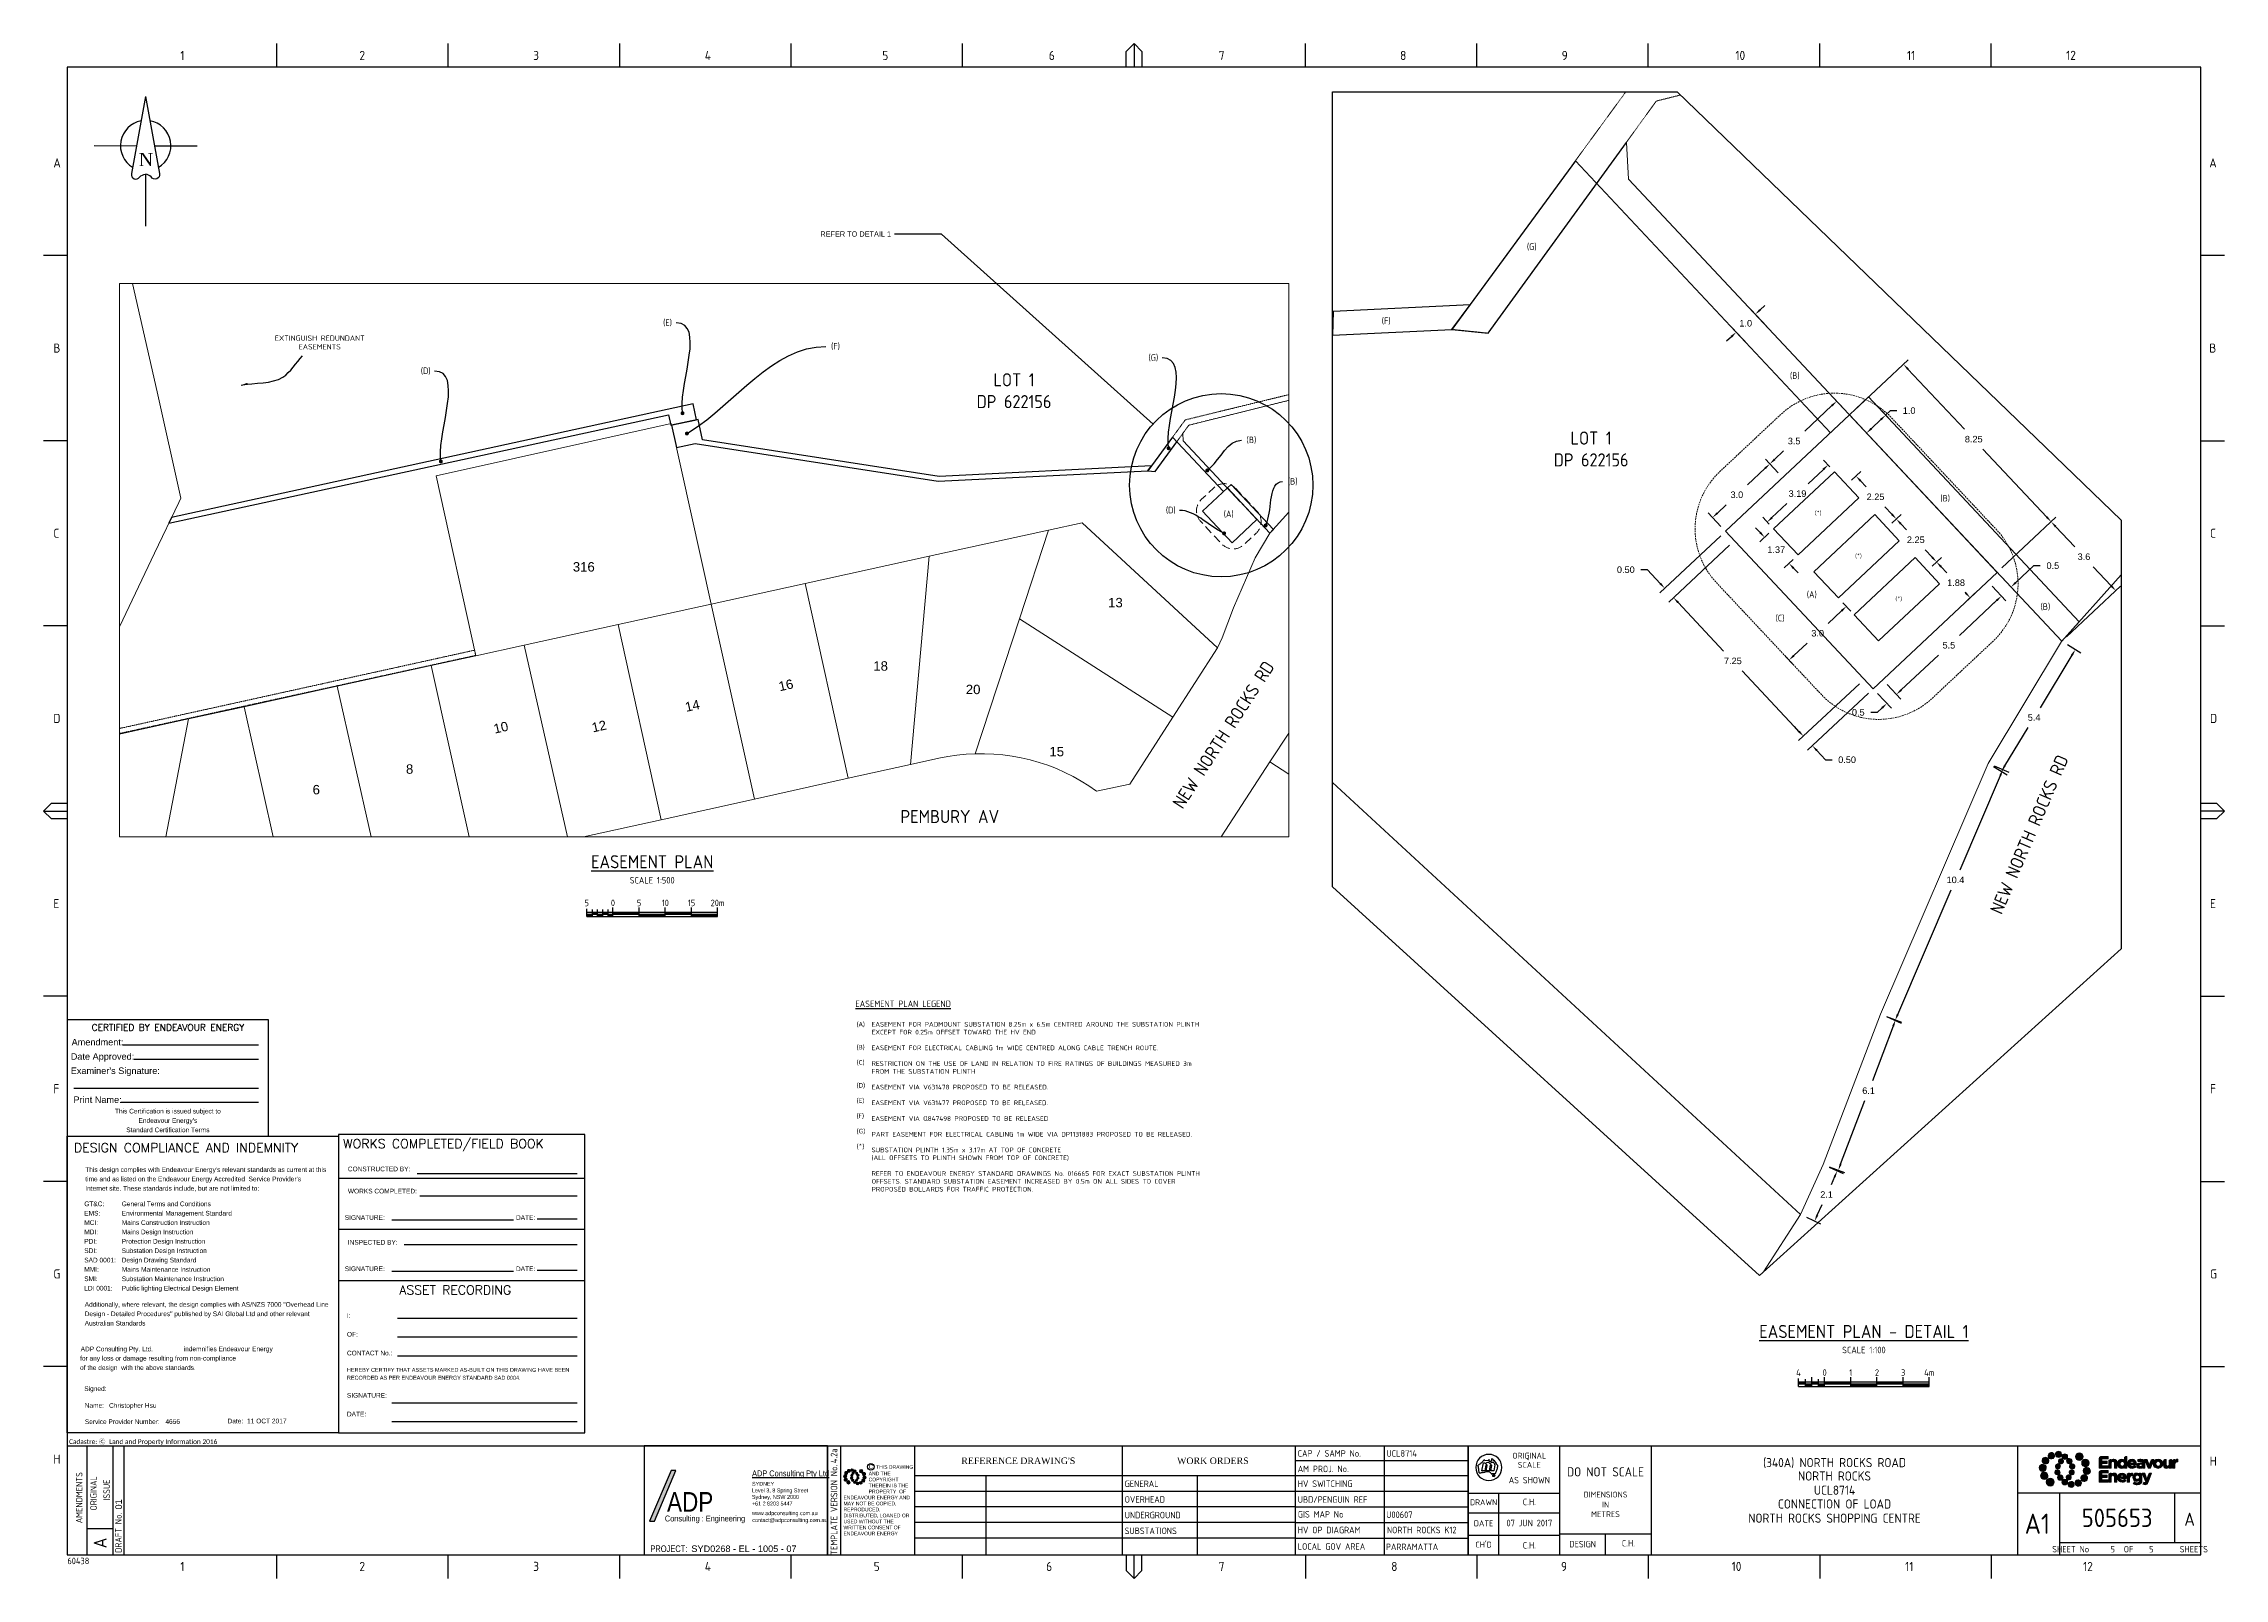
# Paper-space layout 'EL-1005-07' of a CAD drawing. Extents: x -21 to 813, y -3 to 583.
# The model-space entities are those that its viewports show. They can reach past a viewport. Long polylines and large blocks are cut down to what shows.
import ezdxf
from ezdxf import colors
from ezdxf.entities.mleader import LeaderData, LeaderLine
from ezdxf.enums import TextEntityAlignment as Align
from ezdxf.math import Vec2, Vec3

# ---------------------------------------------------------------- set-up
doc = ezdxf.new("R2010")
doc.units = 0
for name, pattern in [('DASHED2', [9.525, 6.35, -3.175]), ('HIDDEN', [0.375, 0.25, -0.125]), ('HIDDEN2', [0.1875, 0.125, -0.0625])]:
    doc.linetypes.add(name, pattern=pattern)
doc.layers.get('0').update_dxf_attribs({"color": 6})
for name, color, linetype in [('_User Miscellaneous1', 7, 'Continuous'), ('_User Miscellaneous2', 7, 'Continuous'), ('_User QA_Logo', 7, 'Continuous'), ('Notes', 7, 'Continuous'), ('SupportsUG_SP_EXT', 7, 'Continuous')]:
    doc.layers.add(name, color=color, linetype=linetype)
for name, color, linetype, lineweight in [('Cadastre Easements_SP_NEW', 2, 'Continuous', 5), ('Cadastre Land Parcels_SP_EXT', 9, 'Continuous', 5), ('Cadastre Other Property_SP_EXT', 9, 'HIDDEN', 5), ('Cadastre Roads_SP_EXT', 9, 'Continuous', 5)]:
    doc.layers.add(name, color=color, linetype=linetype, lineweight=lineweight)
doc.layers.add('Viewports', color=6, linetype='Continuous', plot=False)
doc.styles.add('ARIAL', font='arial.ttf', dxfattribs={"height": 2})
doc.styles.add('Elec', font='romand__.ttf')
doc.styles.add('iecISOCP', font='isocp.shx')
doc.styles.add('iecNAME', font='times.ttf')
doc.styles.add('iecTimesNewRoman', font='times.ttf')
doc.styles.add('ISOCP', font='isocp.shx', dxfattribs={"height": 1.75})
doc.styles.add('Legend', font='calibri.ttf')
doc.styles.get("Standard").update_dxf_attribs({"font": 'arial.ttf'})
doc.linetypes.add('Cable x', pattern='A,7,-0.25,["x",Standard,S=2,R=0,X=0.2,Y=-0.8],-2.1', length=9.35)
doc.dimstyles.new('DIM 1000', dxfattribs={"dimtxt": 2.5, "dimasz": 2.5, "dimexe": 1, "dimexo": 1, "dimgap": 1, "dimtad": 1, "dimdec": 0, "dimzin": 0, "dimdsep": 46, "dimtxsty": 'ARIAL', "dimcen": 1, "dimadec": 0, "dimazin": 0, "dimtfac": 1, "dimtdec": 0, "dimtix": 1, "dimtmove": 0, "dimatfit": 3, "dimfxl": 1, "dimtolj": 1, "dimtzin": 0, "dimarcsym": 0})
doc.dimstyles.get("Standard").update_dxf_attribs({"dimtxt": 0.18, "dimasz": 0.18, "dimexe": 0.18, "dimexo": 0.0625, "dimgap": 0.09, "dimtad": 0, "dimtih": 1, "dimtoh": 1, "dimdec": 4, "dimzin": 0, "dimdsep": 46, "dimtxsty": 'Standard', "dimcen": 0.09, "dimadec": 0, "dimazin": 0, "dimtfac": 1, "dimtdec": 4, "dimtofl": 0, "dimtmove": 0, "dimatfit": 3, "dimfxl": 1, "dimtolj": 1, "dimtzin": 0, "dimarcsym": 0})

psp = doc.layouts.new('EL-1005-07')

# ---------------------------------------------------------------- texts
at = {"layer": '_User Miscellaneous1', "style": 'iecISOCP'}
psp.add_text('%%UEASEMENT PLAN LEGEND', height=2.5, dxfattribs=at).set_placement((307.898, 216.511), align=Align.MIDDLE_CENTER)
at = {"layer": '_User Miscellaneous1'}
for s, width, insert, char_height, attachment_point, style in [('(G)', 2.8357, (548.114, 505.702), 2.5, 5, 'iecISOCP'), ('(B)', 2.8357, (646.789, 457.8), 2.5, 1, 'iecISOCP'), ('(B)', 2.8357, (704.258, 410.955), 2.5, 1, 'iecISOCP'), ('(A)', 2.8357, (430.408, 404.941), 2.5, 1, 'iecISOCP'), ('(*)', 2.8357, (656.284, 404.841), 1.5, 1, 'Legend'), ('(*)', 2.8357, (671.675, 388.428), 1.5, 1, 'Legend'), ('(A)', 2.8357, (653.231, 374.183), 2.5, 1, 'iecISOCP'), ('(*)', 2.8357, (687.065, 372.014), 1.5, 1, 'Legend'), ('(B)', 2.8357, (742.562, 369.518), 2.5, 1, 'iecISOCP'), ('(C)', 2.8357, (641.301, 365.151), 2.5, 1, 'iecISOCP'), ('\\pi-5.25,l5.25;(A)  \\P\\P\\P\\pi0,l0;(B)\\P\\P(C)^J\\P\\P(D)^J\\P(E)\\P\\P(F)\\P\\P(G)\\P\\P(*)', 3.19292, (290.091, 209.589), 1.75, 1, 'Legend'), ('EASEMENT FOR PADMOUNT SUBSTATION 8.25m x 6.5m CENTRED AROUND THE SUBSTATION PLINTH EXCEPT FOR 0.25m OFFSET TOWARD THE HV END\\P\\pi-5.4,l5.4;\\P\\pi0,l0;EASEMENT FOR ELECTRICAL CABLING 1m WIDE CENTRED ALONG CABLE TRENCH ROUTE.\\P\\PRESTRICTION ON THE USE OF LAND IN RELATION TO FIRE RATINGS OF BUILDINGS MEASURED 3m FROM THE SUBSTATION PLINTH\\P\\PEASEMENT VIA V631478 PROPOSED TO BE RELEASED.\\P\\PEASEMENT VIA V631477 PROPOSED TO BE RELEASED.\\P\\PEASEMENT VIA Q847498 PROPOSED TO BE RELEASED\\P\\PPART EASEMENT FOR ELECTRICAL CABLING 1m WIDE VIA DP1131883 PROPOSED TO BE RELEASED.\\P\\pi-5.4,l5.4;\\P\\pi0,l0;SUBSTATION PLINTH 1.35m x 3.17m AT TOP OF CONCRETE ^J(ALL OFFSETS TO PLINTH SHOWN FROM TOP OF CONCRETE)^J\\PREFER TO ENDEAVOUR ENERGY STANDARD DRAWINGS No. 016665 FOR EXACT SUBSTATION PLINTH OFFSETS. STANDARD SUBSTATION EASEMENT INCREASED BY 0.5m ON ALL SIDES TO COVER PROPOSED BOLLARDS FOR TRAFFIC PROTECTION.', 103.08516, (295.84, 209.589), 1.8, 1, 'iecISOCP')]:
    psp.add_mtext_dynamic_manual_height_columns(s, width=width, gutter_width=9, heights=[0], dxfattribs=dict(at, insert=insert, char_height=char_height, attachment_point=attachment_point, style=style))
at = {"layer": '_User Miscellaneous1', "char_height": 5, "attachment_point": 5, "style": 'iecISOCP'}
for s, insert, width in [('{\\LEASEMENT PLAN}', (212.015, 270.783), 48.8), ('{\\LEASEMENT PLAN - DETAIL 1}', (675.049, 91.307), 81.8)]:
    psp.add_mtext(s, dxfattribs=dict(at, insert=insert, width=width))
at = {"layer": 'Notes', "style": 'ISOCP'}
for s, p in [('5', (187.015, 253.82)), ('0', (197.015, 253.82)), ('5', (207.015, 253.82)), ('10', (217.015, 253.82)), ('15', (227.015, 253.82)), ('20m', (237.015, 253.82)), ('4', (650.049, 74.344)), ('0', (660.049, 74.344)), ('1', (670.049, 74.344)), ('2', (680.049, 74.344)), ('3', (690.049, 74.344)), ('4m', (700.049, 74.344))]:
    psp.add_text(s, height=2.5, dxfattribs=at).set_placement(p, align=Align.CENTER)
at = {"layer": 'Notes', "char_height": 2.5, "width": 18.35098, "attachment_point": 5, "style": 'ISOCP'}
for s, insert in [('SCALE 1:500', (212.015, 263.723)), ('SCALE 1:100', (675.049, 84.247))]:
    psp.add_mtext(s, dxfattribs=dict(at, insert=insert))

msp = doc.modelspace()

# ---------------------------------------------------------------- texts
at = {"layer": 'Cadastre Land Parcels_SP_EXT'}
for s, p in [('316', (317351.52, 6261638.81)), ('13', (317453.798, 6261631.976)), ('18', (317408.939, 6261619.873)), ('20', (317426.609, 6261615.386)), ('15', (317442.584, 6261603.515)), ('8', (317319.644, 6261600.183)), ('6', (317301.805, 6261596.243)), ('2', (317262.979, 6261592.446))]:
    msp.add_text(s, height=1.8, dxfattribs=at).set_placement(p)
for s, rotation, p in [('16', 12.48901, (317391.071, 6261615.934)), ('14', 12.48759, (317373.192, 6261611.999)), ('10', 12.51208, (317336.605, 6261607.844)), ('12', 12.49209, (317355.363, 6261608.069))]:
    msp.add_text(s, height=1.8, rotation=rotation, dxfattribs=at).set_placement(p)

# ---------------------------------------------------------------- blocks, each defined once
blk = doc.blocks.new('A$C30A46249')
at = {"color": 7, "lineweight": -3, "insert": (6.92, 4.97), "char_height": 1.79, "attachment_point": 7, "line_spacing_factor": 1.2}
blk.add_mtext('{\\fCalibri|b0|i0|c0|p34;\\C256;Cadastre: \\fMS Gothic|b0|i0|c128|p49;\\C250;\\c2236962;Ⓒ\\fMS Gothic|b0|i0|c0|p49; \\fCalibri|b0|i0|c0|p34;\\C256;Land and Property Information 2016}', dxfattribs=at)
blk = doc.blocks.new('NOTE_DESIGN-COMPLIANCE')
blk.add_lwpolyline([(0, 113.3), (103.74, 113.3), (103.74, 0), (0, 0)], close=True)
at = {"color": 7, "lineweight": -3, "style": 'Elec'}
blk.add_text('DESIGN COMPLIANCE AND INDEMNITY', height=3.5, dxfattribs=at).set_placement((2.6, 106.13), align=Align.BOTTOM_LEFT)
at = {"color": 7, "lineweight": -3}
for s, p in [('Signed:', (6.54, 17.75)), ('Name:', (6.71, 11.32)), ('Service Provider Number:', (6.76, 5.11)), ('Date: ', (61.29, 5.38))]:
    blk.add_text(s, height=1.79, dxfattribs=at).set_placement(p, align=Align.TOP_LEFT)
at = {"color": 7, "lineweight": -3, "char_height": 1.79, "line_spacing_factor": 1.2}
for s, insert, attachment_point in [("This design complies with Endeavour Energy's relevant standards as current at this \\Ptime and as listed on the Endeavour Energy Accredited  Service Provider's\\PInternet site. These standards include, but are not limited to:", (6.92, 92.16), 7), ('GT&C:^IGeneral Terms and Conditions\\PEMS:^I^IEnvironmental Management Standard\\PMCI:^I^IMains Construction Instruction\\PMDI:^I^IMains Design Instruction\\PPDI:^I^IProtection Design Instruction\\PSDI:^I^ISubstation Design Instruction\\PSAD 0001:^IDesign Drawing Standard\\PMMI:^I^IMains Maintenance Instruction\\PSMI:^I^ISubstation Maintenance Instruction\\PLDI 0001:^IPublic lighting Electrical Design Element ', (6.53, 88.36), 1), ('\\PAdditionally, where relevant, the design complies with AS/NZS 7000 "Overhead Line\\PDesign - Detailed Procedures" published by SAI Global Ltd and other relevant \\PAustralian Standards', (6.7, 53.5), 1), ('                                                         indemnifies Endeavour Energy \\Pfor any loss or damage resulting from non-compliance \\Pof the design  with the above standards.', (4.93, 32.94), 1)]:
    blk.add_mtext(s, dxfattribs=dict(at, insert=insert, attachment_point=attachment_point))
at = {"ltscale": 0.5}
for tag, p in [('COMPANYNAME', (5.15, 31.1)), ('NAME', (16, 9.52)), ('SPN', (37.54, 3.38)), ('DATE', (68.73, 3.59))]:
    blk.add_attdef(tag, p, '', height=1.8, dxfattribs=at)
blk = doc.blocks.new('NOTE_CERTIFIED-BY-IE')
at = {"color": 7, "linetype": 'Continuous', "lineweight": -3}
for p, q in [((21.25, 34.9), (73.15, 34.9)), ((25.46, 29.41), (73.15, 29.41)), ((2.51, 18.32), (73.15, 18.32)), ((20.45, 12.96), (73.15, 12.96))]:
    blk.add_line(p, q, dxfattribs=at)
blk.add_lwpolyline([(0, 0), (76.98, 0), (76.98, 44.52), (0, 44.52)], close=True)
at = {"color": 7, "lineweight": -3, "style": 'Elec'}
blk.add_text('CERTIFIED BY ENDEAVOUR ENERGY', height=2.52, dxfattribs=at).set_placement((38.51, 41.58), align=Align.MIDDLE_CENTER)
at = {"color": 7, "lineweight": -3}
for s, p in [('Amendment:', (1.7, 35.94)), ('Date Approved:', (1.37, 30.47)), ("Examiner's Signature:", (1.37, 25.01))]:
    blk.add_text(s, height=2.5, dxfattribs=at).set_placement(p, align=Align.MIDDLE_LEFT)
blk.add_text('Print Name:', height=2.5, dxfattribs=at).set_placement((2.4, 11.95), align=Align.BOTTOM_LEFT)
at = {"color": 7, "lineweight": -3, "insert": (38.49, 5.99), "char_height": 1.79, "attachment_point": 5, "line_spacing_factor": 1.2}
blk.add_mtext("This Certification is issued subject to \\PEndeavour Energy's \\PStandard Certification Terms", dxfattribs=at)
at = {"color": 7, "lineweight": -3, "flags": 4}
for tag, p in [('AMENDMENT', (21.25, 34.9)), ('DATE_APPROVED', (25.46, 29.41)), ('PRINT_NAME', (20.45, 12.96))]:
    blk.add_attdef(tag, p, '', height=2.5, dxfattribs=at)
blk = doc.blocks.new('NOTE_WORKS-COMPLETED')
at = {"lineweight": -3}
for p, q in [((94.11, 97.2), (0, 97.2)), ((94.11, 77.62), (0, 77.62)), ((93.87, 58.03), (0, 58.03))]:
    blk.add_line(p, q, dxfattribs=at)
at = {"color": 7, "linetype": 'Continuous', "lineweight": -3}
for p, q in [((30, 99), (91.13, 99)), ((31, 90.55), (91.13, 90.55)), ((20.3, 81.37), (66.83, 81.37)), ((75.92, 81.71), (91.13, 81.71)), ((25, 71.88), (91.13, 71.88)), ((20.3, 61.78), (66.83, 61.78)), ((75.92, 62.13), (91.13, 62.13)), ((22.5, 43.79), (91.13, 43.79)), ((22.5, 36.59), (91.13, 36.59)), ((22.5, 29.42), (91.13, 29.42)), ((20.3, 11.37), (91.13, 11.37)), ((20.3, 4.28), (91.13, 4.28))]:
    blk.add_line(p, q, dxfattribs=at)
at = {"lineweight": -3}
blk.add_lwpolyline([(0, 0), (94.11, 0), (94.11, 113.95), (0, 113.95)], close=True, dxfattribs=at)
at = {"color": 7, "lineweight": -3, "style": 'Elec'}
blk.add_text('WORKS COMPLETED/FIELD BOOK', height=3.5, dxfattribs=at).set_placement((1.75, 110.45), align=Align.MIDDLE_LEFT)
at = {"color": 7, "lineweight": -3}
for s, p in [('CONSTRUCTED BY:', (3.51, 100.79)), ('WORKS COMPLETED:', (3.52, 92.34)), ('INSPECTED BY:', (3.52, 72.76))]:
    blk.add_text(s, height=1.79, dxfattribs=at).set_placement(p, align=Align.MIDDLE_LEFT)
for s, p in [('SIGNATURE:', (10, 82.23)), ('DATE:', (71.45, 82.23)), ('SIGNATURE:', (10, 62.65)), ('DATE:', (71.45, 62.65))]:
    blk.add_text(s, height=1.79, dxfattribs=at).set_placement(p, align=Align.MIDDLE_CENTER)
at = {"color": 7, "lineweight": -3, "style": 'Elec'}
blk.add_text('ASSET RECORDING', height=3.5, dxfattribs=at).set_placement((23.19, 56.32), align=Align.TOP_LEFT)
at = {"color": 7, "lineweight": -3, "insert": (3.17, 45.68), "char_height": 1.79, "width": 89.6105, "attachment_point": 1, "line_spacing_factor": 1.2}
blk.add_mtext('I:\\P\\POF:\\P\\PCONTACT No.:\\P{\\H0.83799x;\\PHEREBY CERTIFY THAT ASSETS MARKED AS-BUILT ON THIS DRAWING HAVE BEEN\\PRECORDED AS PER ENDEAVOUR ENERGY STANDARD SAD 0004.}\\P\\PSIGNATURE:\\P\\PDATE:', dxfattribs=at)
at = {"color": 7, "lineweight": -3}
for tag, p in [('CONSTRUCTEDBY', (32.92, 99.87)), ('WORKSCOMPLETED', (32.93, 91.44)), ('SIGNATURE', (23.86, 81.87)), ('DATE', (77.31, 82.21)), ('INSPECTEDBY', (25.68, 72.38)), ('SIGNATURE', (24.59, 62.28)), ('DATE', (77.75, 62.63)), ('ASSETRECORD', (28.77, 44.53)), ('ASSETRECORDOF', (28.5, 37.33)), ('CONTACTNO', (28.5, 30.15)), ('SIGNATURE', (31.79, 12.95)), ('DATE', (32, 5.02))]:
    blk.add_attdef(tag, p, '', height=1.79, dxfattribs=at)
blk = doc.blocks.new('*U72')
blk.add_hatch(color=152).paths.add_polyline_path([(-67.96, 12.8), (-66.1, 12.8), (-57.9, 32.24), (-59.76, 32.24)])
blk.add_lwpolyline([(0, 41.65), (-70, 41.65), (-70, 0), (0, 0)], close=True)
at = {"color": 152}
blk.add_lwpolyline([(-67.96, 12.8), (-66.1, 12.8), (-57.9, 32.24), (-59.76, 32.24)], close=True, dxfattribs=at)
for s, width, insert, char_height, attachment_point in [('{\\fArial Narrow|b0|i0|c0|p34;\\LADP Consulting Pty Ltd}', 26.7693, (-28.81, 32.24), 2.25, 1), ('{\\fArial Narrow|b0|i0|c0|p34;www.adpconsulting.com.au}', 13.8708, (-28.81, 16.66), 1.5, 1), ('{\\fArial Narrow|b0|i0|c0|p34;contact@adpconsulting.com.au}', 15.9288, (-28.74, 14), 1.5, 1), ('{\\fArial Narrow|b0|i0|c0|p34;PROJECT:}', 13.9404, (-67.68, 2.32), 2.5, 4)]:
    blk.add_mtext_dynamic_manual_height_columns(s, width=width, gutter_width=5, heights=[0], dxfattribs=dict(insert=insert, char_height=char_height, attachment_point=attachment_point))
for s, insert, char_height, width, attachment_point in [('{\\fArial Narrow|b0|i0|c0|p34;Level 3, 8 Spring Street\\PSydney, NSW 2000\\P+61 2 8203 5447}', (-28.85, 25.36), 1.5, 18.4447, 1), ('{\\fArial Narrow|b0|i0|c0|p34;ADP}', (-61.3, 16.47), 7.5, 16.5843, 7)]:
    blk.add_mtext(s, dxfattribs=dict(insert=insert, char_height=char_height, width=width, attachment_point=attachment_point))
at = {"color": 191, "insert": (-28.8, 27.88), "char_height": 1.5, "width": 7.0658, "attachment_point": 1}
blk.add_mtext('{\\fArial Narrow|b0|i0|c0|p34;\\C256;SYDNEY}', dxfattribs=at)
at = {"color": 253, "insert": (-62.14, 12.08), "char_height": 2.25, "width": 27.9296, "attachment_point": 7}
blk.add_mtext('{\\fArial Narrow|b0|i0|c0|p34;Consulting : Engineering}', dxfattribs=at)
blk.add_attdef('REFERENCE', text='', height=2.5).set_placement((-52, 2.32), align=Align.MIDDLE_LEFT)
blk = doc.blocks.new('NorthPnt 11(NP11)')
for p, q in [((-19.7, 0.02), (-3.49, 0)), ((3.32, 0), (19.7, -0.02)), ((-0.08, -10.94), (-0.08, -30.8))]:
    blk.add_line(p, q)
for points in [[(-0.08, 18.81), (-5.43, -10.68, 0.877048), (-2.29, -11.9, -0.1543), (-0.08, -10.94, 0.090511)], [(-0.08, 18.81), (5.26, -10.68, -0.877048), (2.13, -11.9, 0.1543), (-0.08, -10.94, -0.090511)]]:
    blk.add_lwpolyline(points, format="xyb")
for start, end in [(100.5988, 238.86433), (300.09942, 80.43745)]:
    blk.add_arc((0, 0), 9.64, start, end)
at = {"color": 7, "style": 'iecNAME'}
blk.add_text('N', height=5.02, dxfattribs=at).set_placement((-2.62, -7.82))
blk = doc.blocks.new('_DotBlank')
at = {"color": 0, "linetype": 'ByBlock', "lineweight": -2}
blk.add_line((-0.5, 0), (-1, 0), dxfattribs=at)
blk.add_circle((0, 0), 0.5, dxfattribs=at)
blk = doc.blocks.new('_Dot')
at = {"color": 0, "linetype": 'ByBlock', "lineweight": -2}
blk.add_line((-0.5, 0), (-1, 0), dxfattribs=at)
at = {"color": 0, "linetype": 'ByBlock', "const_width": 0.5}
blk.add_lwpolyline([(-0.25, 0, 1), (0.25, 0, 1)], format="xyb", close=True, dxfattribs=at)
blk = doc.blocks.new('*D122')
at = {"layer": '_User Miscellaneous1', "color": 0, "lineweight": -2, "transparency": 16777216}
for p, q in [((681.98, 442.92), (685.07, 439.62)), ((683.36, 441.45), (685.18, 443.16)), ((685.18, 443.16), (687.68, 443.16)), ((674.69, 436.07), (677.78, 432.78)), ((677.89, 436.31), (681.54, 439.74))]:
    blk.add_line(p, q, dxfattribs=at)
at = {"layer": '_User Miscellaneous1', "color": 0, "transparency": 16777216}
for points in [[(677.61, 436.61), (678.18, 436.01), (676.07, 434.6)], [(681.25, 440.04), (681.82, 439.43), (683.36, 441.45)]]:
    blk.add_solid(points, dxfattribs=at)
at = {"layer": '_User Miscellaneous1', "color": 0, "transparency": 16777216, "insert": (692.34, 443.16), "char_height": 2.5, "attachment_point": 5}
blk.add_mtext('\\A1;1.0', dxfattribs=at)
blk = doc.blocks.new('*D123')
at = {"layer": '_User Miscellaneous1', "color": 0, "lineweight": -2, "transparency": 16777216}
for p, q in [((727.81, 383.07), (748.43, 402.4)), ((748.32, 398.87), (755.6, 391.1)), ((769.57, 376.2), (762.69, 383.54)), ((752.49, 356.75), (773.11, 376.09))]:
    blk.add_line(p, q, dxfattribs=at)
at = {"layer": '_User Miscellaneous1', "color": 0, "transparency": 16777216}
for points in [[(748.62, 399.15), (748.01, 398.58), (746.61, 400.69)], [(769.88, 376.48), (769.27, 375.91), (771.28, 374.38)]]:
    blk.add_solid(points, dxfattribs=at)
at = {"layer": '_User Miscellaneous1', "color": 0, "transparency": 16777216, "insert": (759.14, 387.32), "char_height": 2.5, "attachment_point": 5}
blk.add_mtext('\\A1;3.6', dxfattribs=at)
blk = doc.blocks.new('*D124')
at = {"layer": '_User Miscellaneous1', "color": 0, "lineweight": -2, "transparency": 16777216}
for p, q in [((635.36, 481.66), (637.18, 483.37)), ((637.95, 475.25), (631.83, 481.78)), ((624.42, 471.4), (622.59, 469.69)), ((630.65, 468.41), (624.53, 474.94))]:
    blk.add_line(p, q, dxfattribs=at)
at = {"layer": '_User Miscellaneous1', "color": 0, "transparency": 16777216}
for points in [[(635.07, 481.97), (635.64, 481.36), (633.54, 479.95)], [(624.13, 471.71), (624.7, 471.1), (626.24, 473.11)]]:
    blk.add_solid(points, dxfattribs=at)
at = {"layer": '_User Miscellaneous1', "color": 0, "transparency": 16777216, "insert": (629.89, 476.53), "char_height": 2.5, "attachment_point": 5}
blk.add_mtext('\\A1;1.0', dxfattribs=at)
blk = doc.blocks.new('*D125')
at = {"layer": '_User Miscellaneous1', "color": 0, "lineweight": -2, "transparency": 16777216}
for p, q in [((662.83, 445.06), (652.42, 435.3)), ((667.85, 443.36), (662.94, 448.59)), ((640.94, 424.54), (644.36, 427.75)), ((642.32, 419.42), (637.41, 424.65))]:
    blk.add_line(p, q, dxfattribs=at)
at = {"layer": '_User Miscellaneous1', "color": 0, "transparency": 16777216}
for points in [[(662.54, 445.37), (663.11, 444.76), (664.65, 446.77)], [(640.66, 424.84), (641.23, 424.24), (639.12, 422.83)]]:
    blk.add_solid(points, dxfattribs=at)
at = {"layer": '_User Miscellaneous1', "color": 0, "transparency": 16777216, "insert": (648.39, 431.52), "char_height": 2.5, "attachment_point": 5}
blk.add_mtext('\\A1;3.5', dxfattribs=at)
blk = doc.blocks.new('*D126')
at = {"layer": '_User Miscellaneous1', "color": 0, "lineweight": -2, "transparency": 16777216}
for p, q in [((637.29, 421.12), (630.53, 414.78)), ((642.32, 419.42), (637.41, 424.65)), ((620.43, 398.9), (615.52, 404.13)), ((619.06, 404.02), (622.47, 407.22))]:
    blk.add_line(p, q, dxfattribs=at)
at = {"layer": '_User Miscellaneous1', "color": 0, "transparency": 16777216}
for points in [[(637.01, 421.42), (637.58, 420.82), (639.12, 422.83)], [(618.77, 404.32), (619.34, 403.72), (617.23, 402.31)]]:
    blk.add_solid(points, dxfattribs=at)
at = {"layer": '_User Miscellaneous1', "color": 0, "transparency": 16777216, "insert": (626.5, 411), "char_height": 2.5, "attachment_point": 5}
blk.add_mtext('\\A1;3.0', dxfattribs=at)
blk = doc.blocks.new('*D127')
at = {"layer": '_User Miscellaneous1', "color": 0, "lineweight": -2, "transparency": 16777216}
for p, q in [((724.05, 376.11), (729.31, 370.5)), ((725.77, 370.62), (711.54, 357.27)), ((689.3, 336.42), (703.5, 349.73)), ((683.93, 338.49), (689.19, 332.88))]:
    blk.add_line(p, q, dxfattribs=at)
at = {"layer": '_User Miscellaneous1', "color": 0, "transparency": 16777216}
for points in [[(725.49, 370.92), (726.06, 370.31), (727.6, 372.33)], [(689.02, 336.72), (689.59, 336.11), (687.48, 334.71)]]:
    blk.add_solid(points, dxfattribs=at)
at = {"layer": '_User Miscellaneous1', "color": 0, "transparency": 16777216, "insert": (707.52, 353.5), "char_height": 2.5, "attachment_point": 5}
blk.add_mtext('\\A1;5.5', dxfattribs=at)
blk = doc.blocks.new('*D128')
at = {"layer": '_User Miscellaneous1', "color": 0, "lineweight": -2, "transparency": 16777216}
for p, q in [((671.38, 443.25), (692, 462.58)), ((691.89, 459.05), (713.48, 436.02)), ((744.9, 402.51), (720.56, 428.47)), ((727.82, 383.06), (748.43, 402.4))]:
    blk.add_line(p, q, dxfattribs=at)
at = {"layer": '_User Miscellaneous1', "color": 0, "transparency": 16777216}
for points in [[(692.19, 459.33), (691.58, 458.76), (690.18, 460.87)], [(745.2, 402.8), (744.6, 402.23), (746.61, 400.69)]]:
    blk.add_solid(points, dxfattribs=at)
at = {"layer": '_User Miscellaneous1', "color": 0, "transparency": 16777216, "insert": (717.02, 432.25), "char_height": 2.5, "attachment_point": 5}
blk.add_mtext('\\A1;8.25', dxfattribs=at)
blk = doc.blocks.new('*D129')
at = {"layer": '_User Miscellaneous1', "color": 0, "lineweight": -2, "transparency": 16777216}
for p, q in [((635.38, 396.6), (633.67, 398.43)), ((638.71, 396.3), (635.26, 393.07)), ((648.08, 386.3), (644.64, 383.07)), ((648.17, 382.96), (649.88, 381.14))]:
    blk.add_line(p, q, dxfattribs=at)
at = {"layer": '_User Miscellaneous1', "color": 0, "transparency": 16777216}
for points in [[(635.68, 396.89), (635.07, 396.32), (637.09, 394.78)], [(648.47, 383.25), (647.86, 382.68), (646.46, 384.78)]]:
    blk.add_solid(points, dxfattribs=at)
at = {"layer": '_User Miscellaneous1', "color": 0, "transparency": 16777216, "insert": (641.55, 390.02), "char_height": 2.5, "attachment_point": 5}
blk.add_mtext('\\A1;1.37', dxfattribs=at)
blk = doc.blocks.new('*D130')
at = {"layer": '_User Miscellaneous1', "color": 0, "lineweight": -2, "transparency": 16777216}
for p, q in [((659.55, 420.7), (653.7, 415.21)), ((662.09, 421.65), (659.67, 424.23)), ((638.82, 399.83), (636.4, 402.41)), ((639.93, 402.3), (645.64, 407.66))]:
    blk.add_line(p, q, dxfattribs=at)
at = {"layer": '_User Miscellaneous1', "color": 0, "transparency": 16777216}
for points in [[(659.27, 421.01), (659.84, 420.4), (661.38, 422.41)], [(639.65, 402.61), (640.22, 402), (638.11, 400.59)]]:
    blk.add_solid(points, dxfattribs=at)
at = {"layer": '_User Miscellaneous1', "color": 0, "transparency": 16777216, "insert": (649.67, 411.44), "char_height": 2.5, "attachment_point": 5}
blk.add_mtext('\\A1;3.19', dxfattribs=at)
blk = doc.blocks.new('*D131')
at = {"layer": '_User Miscellaneous1', "color": 0, "lineweight": -2, "transparency": 16777216}
for p, q in [((670.31, 416.54), (673.86, 419.87)), ((673.75, 416.34), (675.94, 414)), ((685.72, 403.57), (683.03, 406.44)), ((685.7, 400.13), (689.25, 403.46))]:
    blk.add_line(p, q, dxfattribs=at)
at = {"layer": '_User Miscellaneous1', "color": 0, "transparency": 16777216}
for points in [[(674.05, 416.62), (673.45, 416.05), (672.04, 418.16)], [(686.02, 403.86), (685.42, 403.29), (687.43, 401.75)]]:
    blk.add_solid(points, dxfattribs=at)
at = {"layer": '_User Miscellaneous1', "color": 0, "transparency": 16777216, "insert": (679.49, 410.22), "char_height": 2.5, "attachment_point": 5}
blk.add_mtext('\\A1;2.25', dxfattribs=at)
blk = doc.blocks.new('EE_LOGO_SMALL')
at = {"layer": 'Notes'}
h = blk.add_hatch(color=256, dxfattribs=at)
edge = h.paths.add_edge_path()
edge.add_spline(control_points=[(-8.4, 2), (-9.2, 2), (-9.8, 1.4), (-9.8, 0.7), (-9.9, -0.1), (-9.3, -0.7), (-8.6, -0.8), (-7.8, -0.8), (-7.2, -0.2), (-7.1, 0.5), (-7.1, 1.3), (-7.7, 1.9), (-8.4, 2)], knot_values=[0, 0, 0, 0, 1, 1, 1, 2, 2, 2, 3, 3, 3, 4, 4, 4, 4], degree=3, periodic=0)
h = blk.add_hatch(color=256, dxfattribs=at)
edge = h.paths.add_edge_path()
edge.add_spline(control_points=[(-6.8, 4.5), (-7.4, 4.8), (-8.2, 4.6), (-8.6, 4), (-8.9, 3.4), (-8.7, 2.6), (-8.1, 2.2), (-7.5, 1.9), (-6.7, 2.1), (-6.3, 2.7), (-6, 3.3), (-6.2, 4.1), (-6.8, 4.5)], knot_values=[0, 0, 0, 0, 1, 1, 1, 2, 2, 2, 3, 3, 3, 4, 4, 4, 4], degree=3, periodic=0)
h = blk.add_hatch(color=256, dxfattribs=at)
edge = h.paths.add_edge_path()
edge.add_spline(control_points=[(-4.2, 5.9), (-4.6, 6.5), (-5.3, 6.6), (-5.9, 6.3), (-6.4, 5.9), (-6.6, 5.1), (-6.2, 4.6), (-5.9, 4), (-5.1, 3.8), (-4.6, 4.2), (-4, 4.6), (-3.8, 5.3), (-4.2, 5.9)], knot_values=[0, 0, 0, 0, 1, 1, 1, 2, 2, 2, 3, 3, 3, 4, 4, 4, 4], degree=3, periodic=0)
h = blk.add_hatch(color=256, dxfattribs=at)
edge = h.paths.add_edge_path()
edge.add_spline(control_points=[(-1.3, 5.9), (-1.4, 6.5), (-2, 7), (-2.6, 6.9), (-3.3, 6.9), (-3.7, 6.3), (-3.7, 5.6), (-3.6, 5), (-3, 4.5), (-2.4, 4.6), (-1.7, 4.7), (-1.3, 5.2), (-1.3, 5.9)], knot_values=[0, 0, 0, 0, 1, 1, 1, 2, 2, 2, 3, 3, 3, 4, 4, 4, 4], degree=3, periodic=0)
h = blk.add_hatch(color=256, dxfattribs=at)
edge = h.paths.add_edge_path()
edge.add_spline(control_points=[(-2.5, 2.1), (-3, 2.2), (-3.5, 1.9), (-3.6, 1.3), (-3.7, 0.8), (-3.4, 0.3), (-2.9, 0.2), (-2.4, 0.1), (-1.9, 0.4), (-1.8, 0.9), (-1.7, 1.5), (-2, 2), (-2.5, 2.1)], knot_values=[0, 0, 0, 0, 1, 1, 1, 2, 2, 2, 3, 3, 3, 4, 4, 4, 4], degree=3, periodic=0)
h = blk.add_hatch(color=256, dxfattribs=at)
edge = h.paths.add_edge_path()
edge.add_spline(control_points=[(1, 4.9), (1, 4.3), (0.5, 3.8), (-0.1, 3.8), (-0.7, 3.8), (-1.2, 4.3), (-1.2, 4.9), (-1.2, 5.5), (-0.7, 6), (-0.1, 6), (0.5, 6), (1, 5.5), (1, 4.9)], knot_values=[0, 0, 0, 0, 1, 1, 1, 2, 2, 2, 3, 3, 3, 4, 4, 4, 4], degree=3, periodic=0)
edge = h.paths.add_edge_path()
edge.add_spline(control_points=[(-1.4, 4), (-1.9, 4.1), (-2.4, 3.8), (-2.5, 3.3), (-2.6, 2.7), (-2.3, 2.2), (-1.8, 2.1), (-1.3, 2), (-0.7, 2.3), (-0.6, 2.9), (-0.5, 3.4), (-0.9, 3.9), (-1.4, 4)], knot_values=[0, 0, 0, 0, 1, 1, 1, 2, 2, 2, 3, 3, 3, 4, 4, 4, 4], degree=3, periodic=0)
h = blk.add_hatch(color=256, dxfattribs=at)
edge = h.paths.add_edge_path()
edge.add_spline(control_points=[(2.3, 2.4), (2.8, 2.8), (2.8, 3.4), (2.4, 3.9), (2, 4.3), (1.4, 4.3), (0.9, 3.9), (0.5, 3.6), (0.5, 2.9), (0.9, 2.5), (1.2, 2), (1.9, 2), (2.3, 2.4)], knot_values=[0, 0, 0, 0, 1, 1, 1, 2, 2, 2, 3, 3, 3, 4, 4, 4, 4], degree=3, periodic=0)
edge = h.paths.add_edge_path()
edge.add_spline(control_points=[(1, 4.9), (1, 4.3), (0.5, 3.8), (-0.1, 3.8), (-0.7, 3.8), (-1.2, 4.3), (-1.2, 4.9), (-1.2, 5.5), (-0.7, 6), (-0.1, 6), (0.5, 6), (1, 5.5), (1, 4.9)], knot_values=[0, 0, 0, 0, 1, 1, 1, 2, 2, 2, 3, 3, 3, 4, 4, 4, 4], degree=3, periodic=0)
h = blk.add_hatch(color=256, dxfattribs=at)
edge = h.paths.add_edge_path()
edge.add_spline(control_points=[(1, 4.9), (1, 4.3), (0.5, 3.8), (-0.1, 3.8), (-0.7, 3.8), (-1.2, 4.3), (-1.2, 4.9), (-1.2, 5.5), (-0.7, 6), (-0.1, 6), (0.5, 6), (1, 5.5), (1, 4.9)], knot_values=[0, 0, 0, 0, 1, 1, 1, 2, 2, 2, 3, 3, 3, 4, 4, 4, 4], degree=3, periodic=0)
edge = h.paths.add_edge_path(flags=16)
edge.add_spline(control_points=[(1, 4.9), (1, 4.3), (0.5, 3.8), (-0.1, 3.8), (-0.7, 3.8), (-1.2, 4.3), (-1.2, 4.9), (-1.2, 5.5), (-0.7, 6), (-0.1, 6), (0.5, 6), (1, 5.5), (1, 4.9)], knot_values=[0, 0, 0, 0, 1, 1, 1, 2, 2, 2, 3, 3, 3, 4, 4, 4, 4], degree=3, periodic=0)
h = blk.add_hatch(color=256, dxfattribs=at)
edge = h.paths.add_edge_path()
edge.add_spline(control_points=[(3, 0.2), (3.5, 0.3), (3.8, 0.9), (3.7, 1.4), (3.6, 1.9), (3, 2.3), (2.5, 2.1), (1.9, 2), (1.6, 1.4), (1.8, 0.9), (1.9, 0.4), (2.5, 0.1), (3, 0.2)], knot_values=[0, 0, 0, 0, 1, 1, 1, 2, 2, 2, 3, 3, 3, 4, 4, 4, 4], degree=3, periodic=0)
h = blk.add_hatch(color=256, dxfattribs=at)
edge = h.paths.add_edge_path()
edge.add_spline(control_points=[(7, 4.9), (7, 4), (6.3, 3.4), (5.5, 3.4), (4.6, 3.4), (4, 4), (4, 4.9), (4, 5.7), (4.6, 6.4), (5.5, 6.4), (6.3, 6.4), (7, 5.7), (7, 4.9)], knot_values=[0, 0, 0, 0, 1, 1, 1, 2, 2, 2, 3, 3, 3, 4, 4, 4, 4], degree=3, periodic=0)
h = blk.add_hatch(color=256, dxfattribs=at)
edge = h.paths.add_edge_path()
edge.add_spline(control_points=[(8.4, 1.1), (9.1, 1.5), (9.4, 2.3), (9.1, 3), (8.8, 3.7), (7.9, 4.1), (7.2, 3.8), (6.5, 3.4), (6.2, 2.6), (6.5, 1.9), (6.8, 1.2), (7.7, 0.8), (8.4, 1.1)], knot_values=[0, 0, 0, 0, 1, 1, 1, 2, 2, 2, 3, 3, 3, 4, 4, 4, 4], degree=3, periodic=0)
h = blk.add_hatch(color=256, dxfattribs=at)
edge = h.paths.add_edge_path()
edge.add_spline(control_points=[(8.3, -1.9), (9, -1.9), (9.7, -1.4), (9.7, -0.6), (9.7, 0.1), (9.2, 0.8), (8.4, 0.8), (7.7, 0.8), (7, 0.3), (7, -0.5), (6.9, -1.2), (7.5, -1.9), (8.3, -1.9)], knot_values=[0, 0, 0, 0, 1, 1, 1, 2, 2, 2, 3, 3, 3, 4, 4, 4, 4], degree=3, periodic=0)
h = blk.add_hatch(color=256, dxfattribs=at)
edge = h.paths.add_edge_path()
edge.add_spline(control_points=[(-8.5, -1.1), (-9.2, -1.4), (-9.6, -2.3), (-9.3, -3), (-8.9, -3.7), (-8.1, -4), (-7.4, -3.7), (-6.7, -3.4), (-6.3, -2.5), (-6.6, -1.8), (-7, -1.1), (-7.8, -0.8), (-8.5, -1.1)], knot_values=[0, 0, 0, 0, 1, 1, 1, 2, 2, 2, 3, 3, 3, 4, 4, 4, 4], degree=3, periodic=0)
h = blk.add_hatch(color=256, dxfattribs=at)
edge = h.paths.add_edge_path()
edge.add_spline(control_points=[(-7.1, -4.8), (-7.1, -4), (-6.5, -3.3), (-5.6, -3.3), (-4.8, -3.3), (-4.1, -4), (-4.1, -4.8), (-4.1, -5.7), (-4.8, -6.3), (-5.6, -6.3), (-6.5, -6.3), (-7.1, -5.7), (-7.1, -4.8)], knot_values=[0, 0, 0, 0, 1, 1, 1, 2, 2, 2, 3, 3, 3, 4, 4, 4, 4], degree=3, periodic=0)
h = blk.add_hatch(color=256, dxfattribs=at)
edge = h.paths.add_edge_path()
edge.add_spline(control_points=[(-3.1, -0.2), (-3.7, -0.3), (-4, -0.8), (-3.8, -1.4), (-3.7, -1.9), (-3.2, -2.2), (-2.6, -2.1), (-2.1, -1.9), (-1.8, -1.4), (-1.9, -0.9), (-2.1, -0.3), (-2.6, 0), (-3.1, -0.2)], knot_values=[0, 0, 0, 0, 1, 1, 1, 2, 2, 2, 3, 3, 3, 4, 4, 4, 4], degree=3, periodic=0)
h = blk.add_hatch(color=256, dxfattribs=at)
edge = h.paths.add_edge_path()
edge.add_spline(control_points=[(-2.5, -2.3), (-2.9, -2.7), (-3, -3.4), (-2.6, -3.8), (-2.2, -4.2), (-1.5, -4.3), (-1.1, -3.9), (-0.7, -3.5), (-0.6, -2.8), (-1, -2.4), (-1.4, -2), (-2, -1.9), (-2.5, -2.3)], knot_values=[0, 0, 0, 0, 1, 1, 1, 2, 2, 2, 3, 3, 3, 4, 4, 4, 4], degree=3, periodic=0)
h = blk.add_hatch(color=256, dxfattribs=at)
edge = h.paths.add_edge_path()
edge.add_spline(control_points=[(-1.2, -4.8), (-1.2, -4.2), (-0.7, -3.7), (-0.1, -3.7), (0.5, -3.7), (1, -4.2), (1, -4.8), (1, -5.4), (0.5, -5.9), (-0.1, -5.9), (-0.7, -5.9), (-1.2, -5.4), (-1.2, -4.8)], knot_values=[0, 0, 0, 0, 1, 1, 1, 2, 2, 2, 3, 3, 3, 4, 4, 4, 4], degree=3, periodic=0)
h = blk.add_hatch(color=256, dxfattribs=at)
edge = h.paths.add_edge_path()
edge.add_spline(control_points=[(1.2, -3.9), (1.7, -4.1), (2.2, -3.7), (2.3, -3.2), (2.5, -2.7), (2.1, -2.2), (1.6, -2.1), (1.1, -2), (0.6, -2.3), (0.5, -2.8), (0.4, -3.3), (0.7, -3.8), (1.2, -3.9)], knot_values=[0, 0, 0, 0, 1, 1, 1, 2, 2, 2, 3, 3, 3, 4, 4, 4, 4], degree=3, periodic=0)
h = blk.add_hatch(color=256, dxfattribs=at)
edge = h.paths.add_edge_path()
edge.add_spline(control_points=[(1.2, -5.8), (1.3, -6.5), (1.8, -6.9), (2.5, -6.9), (3.1, -6.8), (3.6, -6.2), (3.5, -5.6), (3.4, -5), (2.9, -4.5), (2.2, -4.6), (1.6, -4.6), (1.1, -5.2), (1.2, -5.8)], knot_values=[0, 0, 0, 0, 1, 1, 1, 2, 2, 2, 3, 3, 3, 4, 4, 4, 4], degree=3, periodic=0)
h = blk.add_hatch(color=256, dxfattribs=at)
edge = h.paths.add_edge_path()
edge.add_spline(control_points=[(2.4, -2), (2.9, -2.1), (3.4, -1.8), (3.5, -1.3), (3.6, -0.8), (3.3, -0.3), (2.8, -0.2), (2.2, -0.1), (1.7, -0.4), (1.6, -0.9), (1.5, -1.4), (1.8, -1.9), (2.4, -2)], knot_values=[0, 0, 0, 0, 1, 1, 1, 2, 2, 2, 3, 3, 3, 4, 4, 4, 4], degree=3, periodic=0)
h = blk.add_hatch(color=256, dxfattribs=at)
edge = h.paths.add_edge_path()
edge.add_spline(control_points=[(4, -5.8), (4.4, -6.4), (5.2, -6.6), (5.7, -6.2), (6.3, -5.8), (6.5, -5.1), (6.1, -4.5), (5.7, -4), (5, -3.8), (4.4, -4.2), (3.8, -4.5), (3.7, -5.3), (4, -5.8)], knot_values=[0, 0, 0, 0, 1, 1, 1, 2, 2, 2, 3, 3, 3, 4, 4, 4, 4], degree=3, periodic=0)
h = blk.add_hatch(color=256, dxfattribs=at)
edge = h.paths.add_edge_path()
edge.add_spline(control_points=[(6.7, -4.4), (7.3, -4.8), (8.1, -4.6), (8.4, -4), (8.8, -3.3), (8.6, -2.6), (8, -2.2), (7.3, -1.8), (6.6, -2.1), (6.2, -2.7), (5.8, -3.3), (6, -4.1), (6.7, -4.4)], knot_values=[0, 0, 0, 0, 1, 1, 1, 2, 2, 2, 3, 3, 3, 4, 4, 4, 4], degree=3, periodic=0)
at = {"layer": 'Notes', "lineweight": 0}
for points in [[(1.8, 2.1), (1.8, 2.1)], [(-2, -2.1), (-2, -2.1)]]:
    blk.add_lwpolyline(points, dxfattribs=at)
for points in [[(-8.4, 2), (-9.2, 2), (-9.8, 1.4), (-9.8, 0.7), (-9.9, -0.1), (-9.3, -0.7), (-8.6, -0.8), (-7.8, -0.8), (-7.2, -0.2), (-7.1, 0.5), (-7.1, 1.3), (-7.7, 1.9), (-8.4, 2)], [(-6.8, 4.5), (-7.4, 4.8), (-8.2, 4.6), (-8.6, 4), (-8.9, 3.4), (-8.7, 2.6), (-8.1, 2.2), (-7.5, 1.9), (-6.7, 2.1), (-6.3, 2.7), (-6, 3.3), (-6.2, 4.1), (-6.8, 4.5)], [(-4.2, 5.9), (-4.6, 6.5), (-5.3, 6.6), (-5.9, 6.3), (-6.4, 5.9), (-6.6, 5.1), (-6.2, 4.6), (-5.9, 4), (-5.1, 3.8), (-4.6, 4.2), (-4, 4.6), (-3.8, 5.3), (-4.2, 5.9)], [(-1.3, 5.9), (-1.4, 6.5), (-2, 7), (-2.6, 6.9), (-3.3, 6.9), (-3.7, 6.3), (-3.7, 5.6), (-3.6, 5), (-3, 4.5), (-2.4, 4.6), (-1.7, 4.7), (-1.3, 5.2), (-1.3, 5.9)], [(-2.5, 2.1), (-3, 2.2), (-3.5, 1.9), (-3.6, 1.3), (-3.7, 0.8), (-3.4, 0.3), (-2.9, 0.2), (-2.4, 0.1), (-1.9, 0.4), (-1.8, 0.9), (-1.7, 1.5), (-2, 2), (-2.5, 2.1)], [(-1.4, 4), (-1.9, 4.1), (-2.4, 3.8), (-2.5, 3.3), (-2.6, 2.7), (-2.3, 2.2), (-1.8, 2.1), (-1.3, 2), (-0.7, 2.3), (-0.6, 2.9), (-0.5, 3.4), (-0.9, 3.9), (-1.4, 4)], [(1, 4.9), (1, 4.3), (0.5, 3.8), (-0.1, 3.8), (-0.7, 3.8), (-1.2, 4.3), (-1.2, 4.9), (-1.2, 5.5), (-0.7, 6), (-0.1, 6), (0.5, 6), (1, 5.5), (1, 4.9)], [(1, 4.9), (1, 4.3), (0.5, 3.8), (-0.1, 3.8), (-0.7, 3.8), (-1.2, 4.3), (-1.2, 4.9), (-1.2, 5.5), (-0.7, 6), (-0.1, 6), (0.5, 6), (1, 5.5), (1, 4.9)], [(2.3, 2.4), (2.8, 2.8), (2.8, 3.4), (2.4, 3.9), (2, 4.3), (1.4, 4.3), (0.9, 3.9), (0.5, 3.6), (0.5, 2.9), (0.9, 2.5), (1.2, 2), (1.9, 2), (2.3, 2.4)], [(3, 0.2), (3.5, 0.3), (3.8, 0.9), (3.7, 1.4), (3.6, 1.9), (3, 2.3), (2.5, 2.1), (1.9, 2), (1.6, 1.4), (1.8, 0.9), (1.9, 0.4), (2.5, 0.1), (3, 0.2)], [(7, 4.9), (7, 4), (6.3, 3.4), (5.5, 3.4), (4.6, 3.4), (4, 4), (4, 4.9), (4, 5.7), (4.6, 6.4), (5.5, 6.4), (6.3, 6.4), (7, 5.7), (7, 4.9)], [(8.4, 1.1), (9.1, 1.5), (9.4, 2.3), (9.1, 3), (8.8, 3.7), (7.9, 4.1), (7.2, 3.8), (6.5, 3.4), (6.2, 2.6), (6.5, 1.9), (6.8, 1.2), (7.7, 0.8), (8.4, 1.1)], [(8.3, -1.9), (9, -1.9), (9.7, -1.4), (9.7, -0.6), (9.7, 0.1), (9.2, 0.8), (8.4, 0.8), (7.7, 0.8), (7, 0.3), (7, -0.5), (6.9, -1.2), (7.5, -1.9), (8.3, -1.9)], [(-8.5, -1.1), (-9.2, -1.4), (-9.6, -2.3), (-9.3, -3), (-8.9, -3.7), (-8.1, -4), (-7.4, -3.7), (-6.7, -3.4), (-6.3, -2.5), (-6.6, -1.8), (-7, -1.1), (-7.8, -0.8), (-8.5, -1.1)], [(-7.1, -4.8), (-7.1, -4), (-6.5, -3.3), (-5.6, -3.3), (-4.8, -3.3), (-4.1, -4), (-4.1, -4.8), (-4.1, -5.7), (-4.8, -6.3), (-5.6, -6.3), (-6.5, -6.3), (-7.1, -5.7), (-7.1, -4.8)], [(-3.1, -0.2), (-3.7, -0.3), (-4, -0.8), (-3.8, -1.4), (-3.7, -1.9), (-3.2, -2.2), (-2.6, -2.1), (-2.1, -1.9), (-1.8, -1.4), (-1.9, -0.9), (-2.1, -0.3), (-2.6, 0), (-3.1, -0.2)], [(-2.5, -2.3), (-2.9, -2.7), (-3, -3.4), (-2.6, -3.8), (-2.2, -4.2), (-1.5, -4.3), (-1.1, -3.9), (-0.7, -3.5), (-0.6, -2.8), (-1, -2.4), (-1.4, -2), (-2, -1.9), (-2.5, -2.3)], [(-1.2, -4.8), (-1.2, -4.2), (-0.7, -3.7), (-0.1, -3.7), (0.5, -3.7), (1, -4.2), (1, -4.8), (1, -5.4), (0.5, -5.9), (-0.1, -5.9), (-0.7, -5.9), (-1.2, -5.4), (-1.2, -4.8)], [(1.2, -3.9), (1.7, -4.1), (2.2, -3.7), (2.3, -3.2), (2.5, -2.7), (2.1, -2.2), (1.6, -2.1), (1.1, -2), (0.6, -2.3), (0.5, -2.8), (0.4, -3.3), (0.7, -3.8), (1.2, -3.9)], [(1.2, -5.8), (1.3, -6.5), (1.8, -6.9), (2.5, -6.9), (3.1, -6.8), (3.6, -6.2), (3.5, -5.6), (3.4, -5), (2.9, -4.5), (2.2, -4.6), (1.6, -4.6), (1.1, -5.2), (1.2, -5.8)], [(2.4, -2), (2.9, -2.1), (3.4, -1.8), (3.5, -1.3), (3.6, -0.8), (3.3, -0.3), (2.8, -0.2), (2.2, -0.1), (1.7, -0.4), (1.6, -0.9), (1.5, -1.4), (1.8, -1.9), (2.4, -2)], [(4, -5.8), (4.4, -6.4), (5.2, -6.6), (5.7, -6.2), (6.3, -5.8), (6.5, -5.1), (6.1, -4.5), (5.7, -4), (5, -3.8), (4.4, -4.2), (3.8, -4.5), (3.7, -5.3), (4, -5.8)], [(6.7, -4.4), (7.3, -4.8), (8.1, -4.6), (8.4, -4), (8.8, -3.3), (8.6, -2.6), (8, -2.2), (7.3, -1.8), (6.6, -2.1), (6.2, -2.7), (5.8, -3.3), (6, -4.1), (6.7, -4.4)]]:
    blk.add_open_spline(points, degree=3, knots=[0, 0, 0, 0, 1, 1, 1, 2, 2, 2, 3, 3, 3, 4, 4, 4, 4], dxfattribs=at)
blk = doc.blocks.new('EE_COPYRIGHT_A1')
at = {"layer": 'Notes'}
blk.add_circle((9.53, -0.82), 1.15, dxfattribs=at)
at = {"xscale": 0.4, "yscale": 0.4, "zscale": 0.4}
blk.add_blockref('EE_LOGO_SMALL', (3.96, -4.29), dxfattribs=at)
at = {"layer": 'Notes', "insert": (0, 0), "char_height": 1.25, "width": 24.1208, "attachment_point": 1, "style": 'ARIAL'}
blk.add_mtext('\\pt8.75;               ^I{\\H1.2x;C } THIS DRAWING\\P\\pi-8.75,l8.75,t8.75,20;       ^IAND THE ^I\\P\\pi0,t8.75;COPYRIGHT\\P\\pi-8.75,t1.25,8.75;^I^ITHEREIN IS THE PROPERTY  OF \\P\\pi0,l0,t1.25;ENDEAVOUR ENERGY AND MAY NOT BE COPIED, REPRODUCED, DISTRIBUTED, LOANED OR USED WITHOUT THE WRITTEN CONSENT OF ENDEAVOUR ENERGY', dxfattribs=at)
blk = doc.blocks.new('EE_LOGO')
h = blk.add_hatch(color=7)
edge = h.paths.add_edge_path()
edge.add_spline(control_points=[(-25.34, 1.94), (-26.08, 1.98), (-26.72, 1.41), (-26.77, 0.66), (-26.81, -0.09), (-26.24, -0.72), (-25.49, -0.77), (-24.74, -0.81), (-24.1, -0.24), (-24.06, 0.51), (-24.02, 1.25), (-24.59, 1.89), (-25.34, 1.94)], knot_values=[0, 0, 0, 0, 1, 1, 1, 2, 2, 2, 3, 3, 3, 4, 4, 4, 4], degree=3, periodic=0)
h = blk.add_hatch(color=7)
edge = h.paths.add_edge_path()
edge.add_spline(control_points=[(-23.73, 4.46), (-24.34, 4.81), (-25.13, 4.61), (-25.49, 3.99), (-25.85, 3.38), (-25.64, 2.59), (-25.03, 2.23), (-24.41, 1.87), (-23.63, 2.08), (-23.27, 2.69), (-22.91, 3.31), (-23.12, 4.1), (-23.73, 4.46)], knot_values=[0, 0, 0, 0, 1, 1, 1, 2, 2, 2, 3, 3, 3, 4, 4, 4, 4], degree=3, periodic=0)
h = blk.add_hatch(color=7)
edge = h.paths.add_edge_path()
edge.add_spline(control_points=[(-21.12, 5.87), (-21.48, 6.44), (-22.24, 6.61), (-22.81, 6.24), (-23.37, 5.88), (-23.54, 5.12), (-23.17, 4.55), (-22.81, 3.98), (-22.05, 3.82), (-21.48, 4.19), (-20.92, 4.55), (-20.75, 5.31), (-21.12, 5.87)], knot_values=[0, 0, 0, 0, 1, 1, 1, 2, 2, 2, 3, 3, 3, 4, 4, 4, 4], degree=3, periodic=0)
h = blk.add_hatch(color=7)
edge = h.paths.add_edge_path()
edge.add_spline(control_points=[(-19.43, 2.06), (-19.94, 2.17), (-20.44, 1.84), (-20.55, 1.33), (-20.66, 0.82), (-20.34, 0.32), (-19.83, 0.21), (-19.32, 0.1), (-18.81, 0.42), (-18.71, 0.93), (-18.59, 1.44), (-18.92, 1.95), (-19.43, 2.06)], knot_values=[0, 0, 0, 0, 1, 1, 1, 2, 2, 2, 3, 3, 3, 4, 4, 4, 4], degree=3, periodic=0)
h = blk.add_hatch(color=7)
edge = h.paths.add_edge_path()
edge.add_spline(control_points=[(-18.27, 5.87), (-18.34, 6.5), (-18.91, 6.97), (-19.54, 6.9), (-20.18, 6.84), (-20.65, 6.27), (-20.58, 5.63), (-20.52, 4.99), (-19.95, 4.53), (-19.31, 4.59), (-18.67, 4.66), (-18.21, 5.23), (-18.27, 5.87)], knot_values=[0, 0, 0, 0, 1, 1, 1, 2, 2, 2, 3, 3, 3, 4, 4, 4, 4], degree=3, periodic=0)
h = blk.add_hatch(color=7)
edge = h.paths.add_edge_path()
edge.add_spline(control_points=[(-15.91, 4.86), (-15.91, 4.26), (-16.4, 3.77), (-17, 3.77), (-17.6, 3.77), (-18.08, 4.26), (-18.08, 4.86), (-18.08, 5.46), (-17.6, 5.95), (-17, 5.95), (-16.4, 5.95), (-15.91, 5.46), (-15.91, 4.86)], knot_values=[0, 0, 0, 0, 1, 1, 1, 2, 2, 2, 3, 3, 3, 4, 4, 4, 4], degree=3, periodic=0)
edge = h.paths.add_edge_path()
edge.add_spline(control_points=[(-18.29, 3.97), (-18.8, 4.08), (-19.3, 3.76), (-19.41, 3.25), (-19.52, 2.74), (-19.2, 2.23), (-18.69, 2.12), (-18.18, 2.01), (-17.67, 2.33), (-17.56, 2.84), (-17.45, 3.35), (-17.78, 3.86), (-18.29, 3.97)], knot_values=[0, 0, 0, 0, 1, 1, 1, 2, 2, 2, 3, 3, 3, 4, 4, 4, 4], degree=3, periodic=0)
h = blk.add_hatch(color=7)
edge = h.paths.add_edge_path()
edge.add_spline(control_points=[(-14.59, 2.36), (-14.16, 2.75), (-14.12, 3.41), (-14.51, 3.84), (-14.89, 4.27), (-15.55, 4.31), (-15.99, 3.93), (-16.42, 3.54), (-16.46, 2.88), (-16.07, 2.45), (-15.69, 2.01), (-15.02, 1.98), (-14.59, 2.36)], knot_values=[0, 0, 0, 0, 1, 1, 1, 2, 2, 2, 3, 3, 3, 4, 4, 4, 4], degree=3, periodic=0)
edge = h.paths.add_edge_path()
edge.add_spline(control_points=[(-15.91, 4.86), (-15.91, 4.26), (-16.4, 3.77), (-17, 3.77), (-17.6, 3.77), (-18.08, 4.26), (-18.08, 4.86), (-18.08, 5.46), (-17.6, 5.95), (-17, 5.95), (-16.4, 5.95), (-15.91, 5.46), (-15.91, 4.86)], knot_values=[0, 0, 0, 0, 1, 1, 1, 2, 2, 2, 3, 3, 3, 4, 4, 4, 4], degree=3, periodic=0)
h = blk.add_hatch(color=7)
edge = h.paths.add_edge_path()
edge.add_spline(control_points=[(-15.91, 4.86), (-15.91, 4.26), (-16.4, 3.77), (-17, 3.77), (-17.6, 3.77), (-18.08, 4.26), (-18.08, 4.86), (-18.08, 5.46), (-17.6, 5.95), (-17, 5.95), (-16.4, 5.95), (-15.91, 5.46), (-15.91, 4.86)], knot_values=[0, 0, 0, 0, 1, 1, 1, 2, 2, 2, 3, 3, 3, 4, 4, 4, 4], degree=3, periodic=0)
edge = h.paths.add_edge_path(flags=16)
edge.add_spline(control_points=[(-15.91, 4.86), (-15.91, 4.26), (-16.4, 3.77), (-17, 3.77), (-17.6, 3.77), (-18.08, 4.26), (-18.08, 4.86), (-18.08, 5.46), (-17.6, 5.95), (-17, 5.95), (-16.4, 5.95), (-15.91, 5.46), (-15.91, 4.86)], knot_values=[0, 0, 0, 0, 1, 1, 1, 2, 2, 2, 3, 3, 3, 4, 4, 4, 4], degree=3, periodic=0)
h = blk.add_hatch(color=7)
edge = h.paths.add_edge_path()
edge.add_spline(control_points=[(-13.94, 0.18), (-13.41, 0.32), (-13.09, 0.87), (-13.23, 1.4), (-13.37, 1.93), (-13.92, 2.25), (-14.45, 2.11), (-14.98, 1.97), (-15.3, 1.42), (-15.16, 0.89), (-15.02, 0.36), (-14.47, 0.04), (-13.94, 0.18)], knot_values=[0, 0, 0, 0, 1, 1, 1, 2, 2, 2, 3, 3, 3, 4, 4, 4, 4], degree=3, periodic=0)
h = blk.add_hatch(color=7)
edge = h.paths.add_edge_path()
edge.add_spline(control_points=[(-9.93, 4.86), (-9.93, 4.03), (-10.61, 3.35), (-11.44, 3.35), (-12.28, 3.35), (-12.95, 4.03), (-12.95, 4.86), (-12.95, 5.69), (-12.28, 6.37), (-11.44, 6.37), (-10.61, 6.37), (-9.93, 5.69), (-9.93, 4.86)], knot_values=[0, 0, 0, 0, 1, 1, 1, 2, 2, 2, 3, 3, 3, 4, 4, 4, 4], degree=3, periodic=0)
h = blk.add_hatch(color=7)
edge = h.paths.add_edge_path()
edge.add_spline(control_points=[(-8.55, 1.13), (-7.83, 1.45), (-7.5, 2.29), (-7.82, 3.01), (-8.14, 3.73), (-8.98, 4.06), (-9.7, 3.74), (-10.42, 3.42), (-10.75, 2.58), (-10.43, 1.86), (-10.11, 1.14), (-9.27, 0.81), (-8.55, 1.13)], knot_values=[0, 0, 0, 0, 1, 1, 1, 2, 2, 2, 3, 3, 3, 4, 4, 4, 4], degree=3, periodic=0)
h = blk.add_hatch(color=7)
edge = h.paths.add_edge_path()
edge.add_spline(control_points=[(-8.66, -1.92), (-7.91, -1.96), (-7.27, -1.39), (-7.23, -0.64), (-7.19, 0.1), (-7.76, 0.74), (-8.51, 0.78), (-9.25, 0.83), (-9.89, 0.26), (-9.94, -0.49), (-9.98, -1.24), (-9.41, -1.88), (-8.66, -1.92)], knot_values=[0, 0, 0, 0, 1, 1, 1, 2, 2, 2, 3, 3, 3, 4, 4, 4, 4], degree=3, periodic=0)
h = blk.add_hatch(color=7)
edge = h.paths.add_edge_path()
edge.add_spline(control_points=[(-3.85, 0.44), (-3.85, 0.44), (-3.85, 4.25), (-3.85, 4.3), (-3.85, 4.35), (-3.85, 4.86), (-3.29, 4.86), (-2.74, 4.86), (-0.49, 4.86), (-0.49, 4.86), (-0.49, 4.86), (-0.49, 4), (-0.49, 4), (-0.49, 4), (-2.89, 4), (-2.89, 4), (-2.89, 4), (-2.89, 3.1), (-2.89, 3.1), (-2.89, 3.1), (-0.8, 3.1), (-0.8, 3.1), (-0.8, 3.1), (-0.8, 2.23), (-0.8, 2.23), (-0.8, 2.23), (-2.89, 2.23), (-2.89, 2.23), (-2.89, 2.23), (-2.89, 1.31), (-2.89, 1.31), (-2.89, 1.31), (-0.49, 1.31), (-0.49, 1.31), (-0.49, 1.31), (-0.49, 0.44), (-0.49, 0.44), (-0.49, 0.44), (-3.85, 0.44), (-3.85, 0.44)], knot_values=[0, 0, 0, 0, 1, 1, 1, 2, 2, 2, 3, 3, 3, 4, 4, 4, 5, 5, 5, 6, 6, 6, 7, 7, 7, 8, 8, 8, 9, 9, 9, 10, 10, 10, 11, 11, 11, 12, 12, 12, 13, 13, 13, 13], degree=3, periodic=0)
h = blk.add_hatch(color=7)
edge = h.paths.add_edge_path()
edge.add_spline(control_points=[(1.94, 0.44), (1.94, 0.44), (1.94, 2.33), (1.94, 2.33), (1.94, 2.78), (1.73, 3.02), (1.36, 3.02), (1, 3.02), (0.76, 2.78), (0.76, 2.33), (0.76, 2.33), (0.76, 0.44), (0.76, 0.44), (0.76, 0.44), (-0.2, 0.44), (-0.2, 0.44), (-0.2, 0.44), (-0.2, 3.21), (-0.2, 3.27), (-0.2, 3.33), (-0.2, 3.82), (0.36, 3.82), (0.76, 3.82), (0.76, 3.82), (0.76, 3.82), (0.76, 3.82), (0.76, 3.35), (0.76, 3.35), (0.98, 3.63), (1.27, 3.89), (1.75, 3.89), (2.48, 3.89), (2.9, 3.41), (2.9, 2.63), (2.9, 2.63), (2.9, 0.44), (2.9, 0.44), (2.9, 0.44), (1.94, 0.44), (1.94, 0.44)], knot_values=[0, 0, 0, 0, 1, 1, 1, 2, 2, 2, 3, 3, 3, 4, 4, 4, 5, 5, 5, 6, 6, 6, 7, 7, 7, 8, 8, 8, 9, 9, 9, 10, 10, 10, 11, 11, 11, 12, 12, 12, 13, 13, 13, 13], degree=3, periodic=0)
h = blk.add_hatch(color=7)
edge = h.paths.add_edge_path(flags=16)
edge.add_spline(control_points=[(5.8, 2.13), (5.8, 2.69), (5.43, 3.07), (4.98, 3.07), (4.53, 3.07), (4.15, 2.7), (4.15, 2.13), (4.15, 2.13), (4.15, 2.12), (4.15, 2.12), (4.15, 1.56), (4.53, 1.19), (4.98, 1.19), (5.43, 1.19), (5.8, 1.56), (5.8, 2.12), (5.8, 2.12), (5.8, 2.13), (5.8, 2.13)], knot_values=[0, 0, 0, 0, 1, 1, 1, 2, 2, 2, 3, 3, 3, 4, 4, 4, 5, 5, 5, 6, 6, 6, 6], degree=3, periodic=0)
edge = h.paths.add_edge_path()
edge.add_spline(control_points=[(5.79, 0.44), (5.79, 0.44), (5.79, 0.92), (5.79, 0.92), (5.55, 0.6), (5.23, 0.37), (4.73, 0.37), (3.94, 0.37), (3.19, 0.99), (3.19, 2.12), (3.19, 2.12), (3.19, 2.13), (3.19, 2.13), (3.19, 3.26), (3.93, 3.88), (4.73, 3.88), (5.24, 3.88), (5.56, 3.65), (5.79, 3.38), (5.79, 3.38), (5.79, 4.27), (5.79, 4.3), (5.79, 4.34), (5.79, 4.86), (6.34, 4.86), (6.73, 4.86), (6.75, 4.86), (6.75, 4.86), (6.75, 4.86), (6.75, 0.44), (6.75, 0.44), (6.75, 0.44), (5.79, 0.44), (5.79, 0.44)], knot_values=[0, 0, 0, 0, 1, 1, 1, 2, 2, 2, 3, 3, 3, 4, 4, 4, 5, 5, 5, 6, 6, 6, 7, 7, 7, 8, 8, 8, 9, 9, 9, 10, 10, 10, 11, 11, 11, 11], degree=3, periodic=0)
h = blk.add_hatch(color=7)
edge = h.paths.add_edge_path()
edge.add_spline(control_points=[(8.69, 3.89), (7.7, 3.89), (7.01, 3.09), (7.01, 2.13), (7.01, 2.13), (7.01, 2.12), (7.01, 2.12), (7.01, 1.08), (7.77, 0.37), (8.78, 0.37), (9.39, 0.37), (9.85, 0.61), (10.16, 1), (10.16, 1), (9.62, 1.48), (9.62, 1.48), (9.35, 1.24), (9.12, 1.14), (8.79, 1.14), (8.33, 1.13), (8, 1.49), (7.95, 1.86), (7.91, 2.18), (7.93, 2.29), (7.95, 2.43), (8.02, 2.85), (8.29, 3.12), (8.69, 3.12), (9.09, 3.12), (9.34, 2.83), (9.4, 2.4), (9.4, 2.4), (8.14, 2.4), (8.14, 2.4), (8.14, 2.4), (8.12, 1.8), (8.64, 1.8), (9.17, 1.8), (10.32, 1.8), (10.32, 1.8), (10.33, 1.89), (10.34, 1.95), (10.34, 2.04), (10.34, 2.04), (10.34, 2.05), (10.34, 2.05), (10.34, 3.01), (9.82, 3.89), (8.69, 3.89)], knot_values=[0, 0, 0, 0, 1, 1, 1, 2, 2, 2, 3, 3, 3, 4, 4, 4, 5, 5, 5, 6, 6, 6, 7, 7, 7, 8, 8, 8, 9, 9, 9, 10, 10, 10, 11, 11, 11, 12, 12, 12, 13, 13, 13, 14, 14, 14, 15, 15, 15, 16, 16, 16, 16], degree=3, periodic=0)
h = blk.add_hatch(color=7)
edge = h.paths.add_edge_path(flags=16)
edge.add_spline(control_points=[(12.69, 1.8), (12.53, 1.88), (12.31, 1.93), (12.08, 1.93), (11.67, 1.93), (11.42, 1.77), (11.42, 1.46), (11.42, 1.46), (11.42, 1.45), (11.42, 1.45), (11.42, 1.19), (11.63, 1.04), (11.94, 1.04), (12.39, 1.04), (12.69, 1.29), (12.69, 1.63), (12.69, 1.63), (12.69, 1.8), (12.69, 1.8)], knot_values=[0, 0, 0, 0, 1, 1, 1, 2, 2, 2, 3, 3, 3, 4, 4, 4, 5, 5, 5, 6, 6, 6, 6], degree=3, periodic=0)
edge = h.paths.add_edge_path()
edge.add_spline(control_points=[(12.67, 0.44), (12.67, 0.44), (12.67, 0.81), (12.67, 0.81), (12.44, 0.55), (12.12, 0.38), (11.65, 0.38), (11.01, 0.38), (10.49, 0.74), (10.49, 1.41), (10.49, 1.41), (10.49, 1.42), (10.49, 1.42), (10.49, 2.16), (11.05, 2.5), (11.85, 2.5), (12.19, 2.5), (12.44, 2.45), (12.68, 2.37), (12.68, 2.37), (12.68, 2.42), (12.68, 2.42), (12.68, 2.82), (12.43, 3.07), (11.95, 3.07), (11.59, 3.07), (11.33, 3), (11.02, 2.89), (11.02, 2.89), (10.78, 3.62), (10.78, 3.62), (11.15, 3.78), (11.52, 3.89), (12.09, 3.89), (13.14, 3.89), (13.6, 3.35), (13.6, 2.43), (13.6, 2.43), (13.6, 0.44), (13.6, 0.44), (13.6, 0.44), (12.67, 0.44), (12.67, 0.44)], knot_values=[0, 0, 0, 0, 1, 1, 1, 2, 2, 2, 3, 3, 3, 4, 4, 4, 5, 5, 5, 6, 6, 6, 7, 7, 7, 8, 8, 8, 9, 9, 9, 10, 10, 10, 11, 11, 11, 12, 12, 12, 13, 13, 13, 14, 14, 14, 14], degree=3, periodic=0)
h = blk.add_hatch(color=7)
edge = h.paths.add_edge_path()
edge.add_spline(control_points=[(15.71, 0.44), (15.71, 0.44), (14.84, 0.44), (14.84, 0.44), (14.84, 0.44), (13.51, 3.83), (13.51, 3.83), (13.51, 3.83), (14.53, 3.83), (14.53, 3.83), (14.53, 3.83), (15.28, 1.58), (15.28, 1.58), (15.28, 1.58), (15.86, 3.3), (15.86, 3.3), (15.86, 3.3), (16.02, 3.83), (16.4, 3.83), (16.78, 3.83), (17.04, 3.83), (17.04, 3.83), (17.04, 3.83), (15.71, 0.44), (15.71, 0.44)], knot_values=[0, 0, 0, 0, 1, 1, 1, 2, 2, 2, 3, 3, 3, 4, 4, 4, 5, 5, 5, 6, 6, 6, 7, 7, 7, 8, 8, 8, 8], degree=3, periodic=0)
h = blk.add_hatch(color=7)
edge = h.paths.add_edge_path(flags=16)
edge.add_spline(control_points=[(19.52, 2.16), (19.52, 2.66), (19.16, 3.09), (18.63, 3.09), (18.08, 3.09), (17.75, 2.67), (17.75, 2.17), (17.75, 2.17), (17.75, 2.16), (17.75, 2.16), (17.75, 1.66), (18.11, 1.22), (18.64, 1.22), (19.19, 1.22), (19.52, 1.65), (19.52, 2.15), (19.52, 2.15), (19.52, 2.16), (19.52, 2.16)], knot_values=[0, 0, 0, 0, 1, 1, 1, 2, 2, 2, 3, 3, 3, 4, 4, 4, 5, 5, 5, 6, 6, 6, 6], degree=3, periodic=0)
edge = h.paths.add_edge_path()
edge.add_spline(control_points=[(18.63, 0.4), (17.58, 0.4), (16.8, 1.17), (16.8, 2.15), (16.8, 2.15), (16.8, 2.16), (16.8, 2.16), (16.8, 3.13), (17.59, 3.92), (18.64, 3.92), (19.69, 3.92), (20.46, 3.14), (20.46, 2.17), (20.46, 2.17), (20.46, 2.16), (20.46, 2.16), (20.46, 1.19), (19.68, 0.4), (18.63, 0.4)], knot_values=[0, 0, 0, 0, 1, 1, 1, 2, 2, 2, 3, 3, 3, 4, 4, 4, 5, 5, 5, 6, 6, 6, 6], degree=3, periodic=0)
h = blk.add_hatch(color=7)
edge = h.paths.add_edge_path()
edge.add_spline(control_points=[(22.86, 0.44), (22.86, 0.44), (22.86, 0.92), (22.86, 0.92), (22.64, 0.64), (22.36, 0.38), (21.87, 0.38), (21.15, 0.38), (20.72, 0.86), (20.72, 1.63), (20.72, 1.63), (20.72, 3.22), (20.72, 3.27), (20.72, 3.32), (20.72, 3.82), (21.28, 3.82), (21.68, 3.82), (21.68, 3.82), (21.68, 3.82), (21.68, 3.82), (21.68, 1.94), (21.68, 1.94), (21.68, 1.48), (21.9, 1.25), (22.26, 1.25), (22.63, 1.25), (22.86, 1.48), (22.86, 1.94), (22.86, 1.94), (22.86, 3.2), (22.86, 3.27), (22.86, 3.34), (22.87, 3.82), (23.42, 3.82), (23.82, 3.82), (23.82, 3.82), (23.82, 3.82), (23.82, 3.82), (23.82, 0.44), (23.82, 0.44), (23.82, 0.44), (22.86, 0.44), (22.86, 0.44)], knot_values=[0, 0, 0, 0, 1, 1, 1, 2, 2, 2, 3, 3, 3, 4, 4, 4, 5, 5, 5, 6, 6, 6, 7, 7, 7, 8, 8, 8, 9, 9, 9, 10, 10, 10, 11, 11, 11, 12, 12, 12, 13, 13, 13, 14, 14, 14, 14], degree=3, periodic=0)
h = blk.add_hatch(color=7)
edge = h.paths.add_edge_path()
edge.add_spline(control_points=[(26.09, 2.88), (25.46, 2.88), (25.06, 2.5), (25.06, 1.69), (25.06, 1.69), (25.06, 0.44), (25.06, 0.44), (25.06, 0.44), (24.1, 0.44), (24.1, 0.44), (24.1, 0.44), (24.1, 3.24), (24.1, 3.27), (24.1, 3.3), (24.1, 3.83), (24.66, 3.83), (25.22, 3.83), (25.06, 3.83), (25.06, 3.83), (25.06, 3.83), (25.06, 3.14), (25.06, 3.14), (25.26, 3.61), (25.58, 3.91), (26.14, 3.89), (26.14, 3.89), (26.14, 2.88), (26.14, 2.88), (26.14, 2.88), (26.09, 2.88), (26.09, 2.88)], knot_values=[0, 0, 0, 0, 1, 1, 1, 2, 2, 2, 3, 3, 3, 4, 4, 4, 5, 5, 5, 6, 6, 6, 7, 7, 7, 8, 8, 8, 9, 9, 9, 10, 10, 10, 10], degree=3, periodic=0)
h = blk.add_hatch(color=7)
edge = h.paths.add_edge_path()
edge.add_spline(control_points=[(-25.45, -1.11), (-26.17, -1.43), (-26.5, -2.27), (-26.18, -2.99), (-25.86, -3.71), (-25.02, -4.04), (-24.3, -3.72), (-23.58, -3.4), (-23.25, -2.56), (-23.57, -1.84), (-23.88, -1.12), (-24.72, -0.79), (-25.45, -1.11)], knot_values=[0, 0, 0, 0, 1, 1, 1, 2, 2, 2, 3, 3, 3, 4, 4, 4, 4], degree=3, periodic=0)
h = blk.add_hatch(color=7)
edge = h.paths.add_edge_path()
edge.add_spline(control_points=[(-24.06, -4.84), (-24.06, -4.01), (-23.39, -3.33), (-22.55, -3.33), (-21.72, -3.33), (-21.04, -4.01), (-21.04, -4.84), (-21.04, -5.68), (-21.72, -6.35), (-22.55, -6.35), (-23.39, -6.35), (-24.06, -5.68), (-24.06, -4.84)], knot_values=[0, 0, 0, 0, 1, 1, 1, 2, 2, 2, 3, 3, 3, 4, 4, 4, 4], degree=3, periodic=0)
h = blk.add_hatch(color=7)
edge = h.paths.add_edge_path()
edge.add_spline(control_points=[(-20.06, -0.16), (-20.59, -0.3), (-20.9, -0.85), (-20.76, -1.38), (-20.63, -1.91), (-20.08, -2.23), (-19.55, -2.09), (-19.02, -1.95), (-18.7, -1.4), (-18.84, -0.87), (-18.98, -0.34), (-19.52, -0.02), (-20.06, -0.16)], knot_values=[0, 0, 0, 0, 1, 1, 1, 2, 2, 2, 3, 3, 3, 4, 4, 4, 4], degree=3, periodic=0)
h = blk.add_hatch(color=7)
edge = h.paths.add_edge_path()
edge.add_spline(control_points=[(-19.41, -2.34), (-19.84, -2.73), (-19.88, -3.39), (-19.49, -3.82), (-19.1, -4.26), (-18.44, -4.29), (-18.01, -3.91), (-17.58, -3.52), (-17.54, -2.86), (-17.93, -2.43), (-18.31, -2), (-18.97, -1.96), (-19.41, -2.34)], knot_values=[0, 0, 0, 0, 1, 1, 1, 2, 2, 2, 3, 3, 3, 4, 4, 4, 4], degree=3, periodic=0)
h = blk.add_hatch(color=7)
edge = h.paths.add_edge_path()
edge.add_spline(control_points=[(-18.08, -4.84), (-18.08, -4.24), (-17.6, -3.76), (-17, -3.76), (-16.4, -3.76), (-15.91, -4.24), (-15.91, -4.84), (-15.91, -5.44), (-16.4, -5.93), (-17, -5.93), (-17.6, -5.93), (-18.08, -5.44), (-18.08, -4.84)], knot_values=[0, 0, 0, 0, 1, 1, 1, 2, 2, 2, 3, 3, 3, 4, 4, 4, 4], degree=3, periodic=0)
h = blk.add_hatch(color=7)
edge = h.paths.add_edge_path()
edge.add_spline(control_points=[(-15.71, -3.95), (-15.2, -4.06), (-14.69, -3.74), (-14.58, -3.23), (-14.47, -2.72), (-14.8, -2.21), (-15.31, -2.1), (-15.82, -1.99), (-16.32, -2.32), (-16.43, -2.83), (-16.54, -3.34), (-16.22, -3.84), (-15.71, -3.95)], knot_values=[0, 0, 0, 0, 1, 1, 1, 2, 2, 2, 3, 3, 3, 4, 4, 4, 4], degree=3, periodic=0)
h = blk.add_hatch(color=7)
edge = h.paths.add_edge_path()
edge.add_spline(control_points=[(-15.72, -5.85), (-15.66, -6.49), (-15.09, -6.95), (-14.45, -6.89), (-13.81, -6.82), (-13.35, -6.25), (-13.41, -5.62), (-13.48, -4.98), (-14.05, -4.51), (-14.68, -4.58), (-15.33, -4.64), (-15.79, -5.21), (-15.72, -5.85)], knot_values=[0, 0, 0, 0, 1, 1, 1, 2, 2, 2, 3, 3, 3, 4, 4, 4, 4], degree=3, periodic=0)
h = blk.add_hatch(color=7)
edge = h.paths.add_edge_path()
edge.add_spline(control_points=[(-14.57, -2.04), (-14.06, -2.15), (-13.55, -1.83), (-13.44, -1.32), (-13.33, -0.81), (-13.66, -0.3), (-14.17, -0.19), (-14.68, -0.08), (-15.18, -0.4), (-15.29, -0.92), (-15.4, -1.43), (-15.08, -1.93), (-14.57, -2.04)], knot_values=[0, 0, 0, 0, 1, 1, 1, 2, 2, 2, 3, 3, 3, 4, 4, 4, 4], degree=3, periodic=0)
h = blk.add_hatch(color=7)
edge = h.paths.add_edge_path()
edge.add_spline(control_points=[(-12.88, -5.86), (-12.52, -6.43), (-11.76, -6.59), (-11.19, -6.23), (-10.62, -5.86), (-10.46, -5.1), (-10.82, -4.53), (-11.19, -3.97), (-11.95, -3.8), (-12.51, -4.17), (-13.08, -4.53), (-13.25, -5.29), (-12.88, -5.86)], knot_values=[0, 0, 0, 0, 1, 1, 1, 2, 2, 2, 3, 3, 3, 4, 4, 4, 4], degree=3, periodic=0)
h = blk.add_hatch(color=7)
edge = h.paths.add_edge_path()
edge.add_spline(control_points=[(-10.27, -4.44), (-9.65, -4.79), (-8.86, -4.59), (-8.51, -3.97), (-8.15, -3.36), (-8.36, -2.57), (-8.97, -2.22), (-9.58, -1.86), (-10.37, -2.06), (-10.73, -2.68), (-11.09, -3.29), (-10.88, -4.08), (-10.27, -4.44)], knot_values=[0, 0, 0, 0, 1, 1, 1, 2, 2, 2, 3, 3, 3, 4, 4, 4, 4], degree=3, periodic=0)
h = blk.add_hatch(color=7)
edge = h.paths.add_edge_path()
edge.add_spline(control_points=[(-3.85, -4.84), (-3.85, -4.84), (-3.85, -1.03), (-3.85, -0.98), (-3.85, -0.94), (-3.85, -0.42), (-3.29, -0.42), (-2.74, -0.42), (-0.49, -0.42), (-0.49, -0.42), (-0.49, -0.42), (-0.49, -1.29), (-0.49, -1.29), (-0.49, -1.29), (-2.89, -1.29), (-2.89, -1.29), (-2.89, -1.29), (-2.89, -2.19), (-2.89, -2.19), (-2.89, -2.19), (-0.8, -2.19), (-0.8, -2.19), (-0.8, -2.19), (-0.8, -3.05), (-0.8, -3.05), (-0.8, -3.05), (-2.89, -3.05), (-2.89, -3.05), (-2.89, -3.05), (-2.89, -3.98), (-2.89, -3.98), (-2.89, -3.98), (-0.49, -3.98), (-0.49, -3.98), (-0.49, -3.98), (-0.49, -4.84), (-0.49, -4.84), (-0.49, -4.84), (-3.85, -4.84), (-3.85, -4.84)], knot_values=[0, 0, 0, 0, 1, 1, 1, 2, 2, 2, 3, 3, 3, 4, 4, 4, 5, 5, 5, 6, 6, 6, 7, 7, 7, 8, 8, 8, 9, 9, 9, 10, 10, 10, 11, 11, 11, 12, 12, 12, 13, 13, 13, 13], degree=3, periodic=0)
h = blk.add_hatch(color=7)
edge = h.paths.add_edge_path()
edge.add_spline(control_points=[(1.94, -4.84), (1.94, -4.84), (1.94, -2.96), (1.94, -2.96), (1.94, -2.5), (1.73, -2.27), (1.36, -2.27), (1, -2.27), (0.76, -2.5), (0.76, -2.96), (0.76, -2.96), (0.76, -4.84), (0.76, -4.84), (0.76, -4.84), (-0.2, -4.84), (-0.2, -4.84), (-0.2, -4.84), (-0.2, -2.07), (-0.2, -2.01), (-0.2, -1.96), (-0.2, -1.46), (0.36, -1.46), (0.76, -1.46), (0.76, -1.46), (0.76, -1.46), (0.76, -1.46), (0.76, -1.94), (0.76, -1.94), (0.98, -1.65), (1.27, -1.4), (1.75, -1.4), (2.48, -1.4), (2.9, -1.88), (2.9, -2.65), (2.9, -2.65), (2.9, -4.84), (2.9, -4.84), (2.9, -4.84), (1.94, -4.84), (1.94, -4.84)], knot_values=[0, 0, 0, 0, 1, 1, 1, 2, 2, 2, 3, 3, 3, 4, 4, 4, 5, 5, 5, 6, 6, 6, 7, 7, 7, 8, 8, 8, 9, 9, 9, 10, 10, 10, 11, 11, 11, 12, 12, 12, 13, 13, 13, 13], degree=3, periodic=0)
h = blk.add_hatch(color=7)
edge = h.paths.add_edge_path()
edge.add_spline(control_points=[(4.87, -1.4), (3.88, -1.4), (3.19, -2.19), (3.19, -3.16), (3.19, -3.16), (3.19, -3.17), (3.19, -3.17), (3.19, -4.21), (3.94, -4.92), (4.96, -4.92), (5.57, -4.92), (6.03, -4.68), (6.34, -4.29), (6.34, -4.29), (5.79, -3.8), (5.79, -3.8), (5.53, -4.05), (5.29, -4.14), (4.97, -4.15), (4.51, -4.16), (4.18, -3.79), (4.13, -3.42), (4.09, -3.1), (4.11, -3), (4.13, -2.86), (4.2, -2.44), (4.47, -2.17), (4.87, -2.17), (5.27, -2.17), (5.52, -2.46), (5.58, -2.89), (5.58, -2.89), (4.32, -2.89), (4.32, -2.89), (4.32, -2.89), (4.29, -3.49), (4.82, -3.49), (5.35, -3.49), (6.5, -3.49), (6.5, -3.49), (6.51, -3.4), (6.51, -3.34), (6.51, -3.25), (6.51, -3.25), (6.51, -3.23), (6.51, -3.23), (6.51, -2.27), (6, -1.4), (4.87, -1.4)], knot_values=[0, 0, 0, 0, 1, 1, 1, 2, 2, 2, 3, 3, 3, 4, 4, 4, 5, 5, 5, 6, 6, 6, 7, 7, 7, 8, 8, 8, 9, 9, 9, 10, 10, 10, 11, 11, 11, 12, 12, 12, 13, 13, 13, 14, 14, 14, 15, 15, 15, 16, 16, 16, 16], degree=3, periodic=0)
h = blk.add_hatch(color=7)
edge = h.paths.add_edge_path()
edge.add_spline(control_points=[(8.77, -2.4), (8.13, -2.4), (7.74, -2.79), (7.74, -3.6), (7.74, -3.6), (7.74, -4.85), (7.74, -4.85), (7.74, -4.85), (6.78, -4.85), (6.78, -4.85), (6.78, -4.85), (6.78, -2.05), (6.78, -2.02), (6.78, -1.99), (6.77, -1.46), (7.33, -1.46), (7.74, -1.46), (7.74, -1.46), (7.74, -1.46), (7.74, -1.46), (7.74, -2.15), (7.74, -2.15), (7.93, -1.68), (8.25, -1.37), (8.82, -1.4), (8.82, -1.4), (8.82, -2.4), (8.82, -2.4), (8.82, -2.4), (8.77, -2.4), (8.77, -2.4)], knot_values=[0, 0, 0, 0, 1, 1, 1, 2, 2, 2, 3, 3, 3, 4, 4, 4, 5, 5, 5, 6, 6, 6, 7, 7, 7, 8, 8, 8, 9, 9, 9, 10, 10, 10, 10], degree=3, periodic=0)
h = blk.add_hatch(color=7)
edge = h.paths.add_edge_path(flags=16)
edge.add_spline(control_points=[(11.56, -2.97), (11.56, -2.51), (11.2, -2.19), (10.73, -2.19), (10.26, -2.19), (9.91, -2.51), (9.91, -2.97), (9.91, -2.97), (9.91, -2.99), (9.91, -2.99), (9.91, -3.45), (10.26, -3.77), (10.73, -3.77), (11.2, -3.77), (11.56, -3.45), (11.56, -2.99), (11.56, -2.99), (11.56, -2.97), (11.56, -2.97)], knot_values=[0, 0, 0, 0, 1, 1, 1, 2, 2, 2, 3, 3, 3, 4, 4, 4, 5, 5, 5, 6, 6, 6, 6], degree=3, periodic=0)
edge = h.paths.add_edge_path()
edge.add_spline(control_points=[(10.62, -5.87), (10.07, -5.87), (9.55, -5.74), (9.12, -5.51), (9.12, -5.51), (9.45, -4.79), (9.45, -4.79), (9.8, -4.99), (10.14, -5.1), (10.59, -5.1), (11.25, -5.1), (11.56, -4.79), (11.56, -4.18), (11.56, -4.18), (11.56, -4.02), (11.56, -4.02), (11.27, -4.36), (10.96, -4.57), (10.45, -4.57), (9.66, -4.57), (8.95, -3.99), (8.95, -2.99), (8.95, -2.99), (8.95, -2.97), (8.95, -2.97), (8.95, -1.96), (9.68, -1.4), (10.45, -1.4), (10.98, -1.4), (11.29, -1.62), (11.54, -1.9), (11.54, -1.9), (11.54, -1.46), (11.54, -1.46), (11.54, -1.46), (11.54, -1.46), (11.95, -1.46), (12.51, -1.46), (12.5, -2.02), (12.5, -2.02), (12.5, -2.02), (12.5, -4.08), (12.5, -4.08), (12.5, -5.36), (11.87, -5.87), (10.62, -5.87)], knot_values=[0, 0, 0, 0, 1, 1, 1, 2, 2, 2, 3, 3, 3, 4, 4, 4, 5, 5, 5, 6, 6, 6, 7, 7, 7, 8, 8, 8, 9, 9, 9, 10, 10, 10, 11, 11, 11, 12, 12, 12, 13, 13, 13, 14, 14, 14, 15, 15, 15, 15], degree=3, periodic=0)
h = blk.add_hatch(color=7)
edge = h.paths.add_edge_path()
edge.add_spline(control_points=[(14.84, -4.92), (14.58, -5.61), (14.31, -5.87), (13.73, -5.87), (13.38, -5.87), (13.13, -5.78), (12.88, -5.64), (12.88, -5.64), (13.2, -4.94), (13.2, -4.94), (13.33, -5.02), (13.49, -5.07), (13.61, -5.07), (13.78, -5.07), (13.86, -5.02), (13.95, -4.85), (13.95, -4.85), (12.62, -1.46), (12.62, -1.46), (12.62, -1.46), (13.64, -1.46), (13.64, -1.46), (13.64, -1.46), (14.41, -3.76), (14.41, -3.76), (14.41, -3.76), (14.97, -2.01), (14.97, -2.01), (14.97, -2.01), (15.14, -1.46), (15.5, -1.46), (15.86, -1.46), (16.14, -1.46), (16.14, -1.46), (16.14, -1.46), (14.84, -4.92), (14.84, -4.92)], knot_values=[0, 0, 0, 0, 1, 1, 1, 2, 2, 2, 3, 3, 3, 4, 4, 4, 5, 5, 5, 6, 6, 6, 7, 7, 7, 8, 8, 8, 9, 9, 9, 10, 10, 10, 11, 11, 11, 12, 12, 12, 12], degree=3, periodic=0)
at = {"color": 7, "lineweight": 0}
for points in [[(-15.08, 2.11), (-15.08, 2.11)], [(-18.92, -2.1), (-18.92, -2.1)]]:
    blk.add_lwpolyline(points, dxfattribs=at)
for points, knots in [([(-25.34, 1.94), (-26.08, 1.98), (-26.72, 1.41), (-26.77, 0.66), (-26.81, -0.09), (-26.24, -0.72), (-25.49, -0.77), (-24.74, -0.81), (-24.1, -0.24), (-24.06, 0.51), (-24.02, 1.25), (-24.59, 1.89), (-25.34, 1.94)], [0, 0, 0, 0, 1, 1, 1, 2, 2, 2, 3, 3, 3, 4, 4, 4, 4]), ([(-23.73, 4.46), (-24.34, 4.81), (-25.13, 4.61), (-25.49, 3.99), (-25.85, 3.38), (-25.64, 2.59), (-25.03, 2.23), (-24.41, 1.87), (-23.63, 2.08), (-23.27, 2.69), (-22.91, 3.31), (-23.12, 4.1), (-23.73, 4.46)], [0, 0, 0, 0, 1, 1, 1, 2, 2, 2, 3, 3, 3, 4, 4, 4, 4]), ([(-21.12, 5.87), (-21.48, 6.44), (-22.24, 6.61), (-22.81, 6.24), (-23.37, 5.88), (-23.54, 5.12), (-23.17, 4.55), (-22.81, 3.98), (-22.05, 3.82), (-21.48, 4.19), (-20.92, 4.55), (-20.75, 5.31), (-21.12, 5.87)], [0, 0, 0, 0, 1, 1, 1, 2, 2, 2, 3, 3, 3, 4, 4, 4, 4]), ([(-19.43, 2.06), (-19.94, 2.17), (-20.44, 1.84), (-20.55, 1.33), (-20.66, 0.82), (-20.34, 0.32), (-19.83, 0.21), (-19.32, 0.1), (-18.81, 0.42), (-18.71, 0.93), (-18.59, 1.44), (-18.92, 1.95), (-19.43, 2.06)], [0, 0, 0, 0, 1, 1, 1, 2, 2, 2, 3, 3, 3, 4, 4, 4, 4]), ([(-18.27, 5.87), (-18.34, 6.5), (-18.91, 6.97), (-19.54, 6.9), (-20.18, 6.84), (-20.65, 6.27), (-20.58, 5.63), (-20.52, 4.99), (-19.95, 4.53), (-19.31, 4.59), (-18.67, 4.66), (-18.21, 5.23), (-18.27, 5.87)], [0, 0, 0, 0, 1, 1, 1, 2, 2, 2, 3, 3, 3, 4, 4, 4, 4]), ([(-18.29, 3.97), (-18.8, 4.08), (-19.3, 3.76), (-19.41, 3.25), (-19.52, 2.74), (-19.2, 2.23), (-18.69, 2.12), (-18.18, 2.01), (-17.67, 2.33), (-17.56, 2.84), (-17.45, 3.35), (-17.78, 3.86), (-18.29, 3.97)], [0, 0, 0, 0, 1, 1, 1, 2, 2, 2, 3, 3, 3, 4, 4, 4, 4]), ([(-15.91, 4.86), (-15.91, 4.26), (-16.4, 3.77), (-17, 3.77), (-17.6, 3.77), (-18.08, 4.26), (-18.08, 4.86), (-18.08, 5.46), (-17.6, 5.95), (-17, 5.95), (-16.4, 5.95), (-15.91, 5.46), (-15.91, 4.86)], [0, 0, 0, 0, 1, 1, 1, 2, 2, 2, 3, 3, 3, 4, 4, 4, 4]), ([(-15.91, 4.86), (-15.91, 4.26), (-16.4, 3.77), (-17, 3.77), (-17.6, 3.77), (-18.08, 4.26), (-18.08, 4.86), (-18.08, 5.46), (-17.6, 5.95), (-17, 5.95), (-16.4, 5.95), (-15.91, 5.46), (-15.91, 4.86)], [0, 0, 0, 0, 1, 1, 1, 2, 2, 2, 3, 3, 3, 4, 4, 4, 4]), ([(-14.59, 2.36), (-14.16, 2.75), (-14.12, 3.41), (-14.51, 3.84), (-14.89, 4.27), (-15.55, 4.31), (-15.99, 3.93), (-16.42, 3.54), (-16.46, 2.88), (-16.07, 2.45), (-15.69, 2.01), (-15.02, 1.98), (-14.59, 2.36)], [0, 0, 0, 0, 1, 1, 1, 2, 2, 2, 3, 3, 3, 4, 4, 4, 4]), ([(-13.94, 0.18), (-13.41, 0.32), (-13.09, 0.87), (-13.23, 1.4), (-13.37, 1.93), (-13.92, 2.25), (-14.45, 2.11), (-14.98, 1.97), (-15.3, 1.42), (-15.16, 0.89), (-15.02, 0.36), (-14.47, 0.04), (-13.94, 0.18)], [0, 0, 0, 0, 1, 1, 1, 2, 2, 2, 3, 3, 3, 4, 4, 4, 4]), ([(-9.93, 4.86), (-9.93, 4.03), (-10.61, 3.35), (-11.44, 3.35), (-12.28, 3.35), (-12.95, 4.03), (-12.95, 4.86), (-12.95, 5.69), (-12.28, 6.37), (-11.44, 6.37), (-10.61, 6.37), (-9.93, 5.69), (-9.93, 4.86)], [0, 0, 0, 0, 1, 1, 1, 2, 2, 2, 3, 3, 3, 4, 4, 4, 4]), ([(-8.55, 1.13), (-7.83, 1.45), (-7.5, 2.29), (-7.82, 3.01), (-8.14, 3.73), (-8.98, 4.06), (-9.7, 3.74), (-10.42, 3.42), (-10.75, 2.58), (-10.43, 1.86), (-10.11, 1.14), (-9.27, 0.81), (-8.55, 1.13)], [0, 0, 0, 0, 1, 1, 1, 2, 2, 2, 3, 3, 3, 4, 4, 4, 4]), ([(-8.66, -1.92), (-7.91, -1.96), (-7.27, -1.39), (-7.23, -0.64), (-7.19, 0.1), (-7.76, 0.74), (-8.51, 0.78), (-9.25, 0.83), (-9.89, 0.26), (-9.94, -0.49), (-9.98, -1.24), (-9.41, -1.88), (-8.66, -1.92)], [0, 0, 0, 0, 1, 1, 1, 2, 2, 2, 3, 3, 3, 4, 4, 4, 4]), ([(-3.85, 0.44), (-3.85, 0.44), (-3.85, 4.25), (-3.85, 4.3), (-3.85, 4.35), (-3.85, 4.86), (-3.29, 4.86), (-2.74, 4.86), (-0.49, 4.86), (-0.49, 4.86), (-0.49, 4.86), (-0.49, 4), (-0.49, 4), (-0.49, 4), (-2.89, 4), (-2.89, 4), (-2.89, 4), (-2.89, 3.1), (-2.89, 3.1), (-2.89, 3.1), (-0.8, 3.1), (-0.8, 3.1), (-0.8, 3.1), (-0.8, 2.23), (-0.8, 2.23), (-0.8, 2.23), (-2.89, 2.23), (-2.89, 2.23), (-2.89, 2.23), (-2.89, 1.31), (-2.89, 1.31), (-2.89, 1.31), (-0.49, 1.31), (-0.49, 1.31), (-0.49, 1.31), (-0.49, 0.44), (-0.49, 0.44), (-0.49, 0.44), (-3.85, 0.44), (-3.85, 0.44)], [0, 0, 0, 0, 1, 1, 1, 2, 2, 2, 3, 3, 3, 4, 4, 4, 5, 5, 5, 6, 6, 6, 7, 7, 7, 8, 8, 8, 9, 9, 9, 10, 10, 10, 11, 11, 11, 12, 12, 12, 13, 13, 13, 13]), ([(1.94, 0.44), (1.94, 0.44), (1.94, 2.33), (1.94, 2.33), (1.94, 2.78), (1.73, 3.02), (1.36, 3.02), (1, 3.02), (0.76, 2.78), (0.76, 2.33), (0.76, 2.33), (0.76, 0.44), (0.76, 0.44), (0.76, 0.44), (-0.2, 0.44), (-0.2, 0.44), (-0.2, 0.44), (-0.2, 3.21), (-0.2, 3.27), (-0.2, 3.33), (-0.2, 3.82), (0.36, 3.82), (0.76, 3.82), (0.76, 3.82), (0.76, 3.82), (0.76, 3.82), (0.76, 3.35), (0.76, 3.35), (0.98, 3.63), (1.27, 3.89), (1.75, 3.89), (2.48, 3.89), (2.9, 3.41), (2.9, 2.63), (2.9, 2.63), (2.9, 0.44), (2.9, 0.44), (2.9, 0.44), (1.94, 0.44), (1.94, 0.44)], [0, 0, 0, 0, 1, 1, 1, 2, 2, 2, 3, 3, 3, 4, 4, 4, 5, 5, 5, 6, 6, 6, 7, 7, 7, 8, 8, 8, 9, 9, 9, 10, 10, 10, 11, 11, 11, 12, 12, 12, 13, 13, 13, 13]), ([(5.79, 0.44), (5.79, 0.44), (5.79, 0.92), (5.79, 0.92), (5.55, 0.6), (5.23, 0.37), (4.73, 0.37), (3.94, 0.37), (3.19, 0.99), (3.19, 2.12), (3.19, 2.12), (3.19, 2.13), (3.19, 2.13), (3.19, 3.26), (3.93, 3.88), (4.73, 3.88), (5.24, 3.88), (5.56, 3.65), (5.79, 3.38), (5.79, 3.38), (5.79, 4.27), (5.79, 4.3), (5.79, 4.34), (5.79, 4.86), (6.34, 4.86), (6.73, 4.86), (6.75, 4.86), (6.75, 4.86), (6.75, 4.86), (6.75, 0.44), (6.75, 0.44), (6.75, 0.44), (5.79, 0.44), (5.79, 0.44)], [0, 0, 0, 0, 1, 1, 1, 2, 2, 2, 3, 3, 3, 4, 4, 4, 5, 5, 5, 6, 6, 6, 7, 7, 7, 8, 8, 8, 9, 9, 9, 10, 10, 10, 11, 11, 11, 11]), ([(5.8, 2.13), (5.8, 2.69), (5.43, 3.07), (4.98, 3.07), (4.53, 3.07), (4.15, 2.7), (4.15, 2.13), (4.15, 2.13), (4.15, 2.12), (4.15, 2.12), (4.15, 1.56), (4.53, 1.19), (4.98, 1.19), (5.43, 1.19), (5.8, 1.56), (5.8, 2.12), (5.8, 2.12), (5.8, 2.13), (5.8, 2.13)], [0, 0, 0, 0, 1, 1, 1, 2, 2, 2, 3, 3, 3, 4, 4, 4, 5, 5, 5, 6, 6, 6, 6]), ([(8.69, 3.89), (7.7, 3.89), (7.01, 3.09), (7.01, 2.13), (7.01, 2.13), (7.01, 2.12), (7.01, 2.12), (7.01, 1.08), (7.77, 0.37), (8.78, 0.37), (9.39, 0.37), (9.85, 0.61), (10.16, 1), (10.16, 1), (9.62, 1.48), (9.62, 1.48), (9.35, 1.24), (9.12, 1.14), (8.79, 1.14), (8.33, 1.13), (8, 1.49), (7.95, 1.86), (7.91, 2.18), (7.93, 2.29), (7.95, 2.43), (8.02, 2.85), (8.29, 3.12), (8.69, 3.12), (9.09, 3.12), (9.34, 2.83), (9.4, 2.4), (9.4, 2.4), (8.14, 2.4), (8.14, 2.4), (8.14, 2.4), (8.12, 1.8), (8.64, 1.8), (9.17, 1.8), (10.32, 1.8), (10.32, 1.8), (10.33, 1.89), (10.34, 1.95), (10.34, 2.04), (10.34, 2.04), (10.34, 2.05), (10.34, 2.05), (10.34, 3.01), (9.82, 3.89), (8.69, 3.89)], [0, 0, 0, 0, 1, 1, 1, 2, 2, 2, 3, 3, 3, 4, 4, 4, 5, 5, 5, 6, 6, 6, 7, 7, 7, 8, 8, 8, 9, 9, 9, 10, 10, 10, 11, 11, 11, 12, 12, 12, 13, 13, 13, 14, 14, 14, 15, 15, 15, 16, 16, 16, 16]), ([(12.67, 0.44), (12.67, 0.44), (12.67, 0.81), (12.67, 0.81), (12.44, 0.55), (12.12, 0.38), (11.65, 0.38), (11.01, 0.38), (10.49, 0.74), (10.49, 1.41), (10.49, 1.41), (10.49, 1.42), (10.49, 1.42), (10.49, 2.16), (11.05, 2.5), (11.85, 2.5), (12.19, 2.5), (12.44, 2.45), (12.68, 2.37), (12.68, 2.37), (12.68, 2.42), (12.68, 2.42), (12.68, 2.82), (12.43, 3.07), (11.95, 3.07), (11.59, 3.07), (11.33, 3), (11.02, 2.89), (11.02, 2.89), (10.78, 3.62), (10.78, 3.62), (11.15, 3.78), (11.52, 3.89), (12.09, 3.89), (13.14, 3.89), (13.6, 3.35), (13.6, 2.43), (13.6, 2.43), (13.6, 0.44), (13.6, 0.44), (13.6, 0.44), (12.67, 0.44), (12.67, 0.44)], [0, 0, 0, 0, 1, 1, 1, 2, 2, 2, 3, 3, 3, 4, 4, 4, 5, 5, 5, 6, 6, 6, 7, 7, 7, 8, 8, 8, 9, 9, 9, 10, 10, 10, 11, 11, 11, 12, 12, 12, 13, 13, 13, 14, 14, 14, 14]), ([(12.69, 1.8), (12.53, 1.88), (12.31, 1.93), (12.08, 1.93), (11.67, 1.93), (11.42, 1.77), (11.42, 1.46), (11.42, 1.46), (11.42, 1.45), (11.42, 1.45), (11.42, 1.19), (11.63, 1.04), (11.94, 1.04), (12.39, 1.04), (12.69, 1.29), (12.69, 1.63), (12.69, 1.63), (12.69, 1.8), (12.69, 1.8)], [0, 0, 0, 0, 1, 1, 1, 2, 2, 2, 3, 3, 3, 4, 4, 4, 5, 5, 5, 6, 6, 6, 6]), ([(15.71, 0.44), (15.71, 0.44), (14.84, 0.44), (14.84, 0.44), (14.84, 0.44), (13.51, 3.83), (13.51, 3.83), (13.51, 3.83), (14.53, 3.83), (14.53, 3.83), (14.53, 3.83), (15.28, 1.58), (15.28, 1.58), (15.28, 1.58), (15.86, 3.3), (15.86, 3.3), (15.86, 3.3), (16.02, 3.83), (16.4, 3.83), (16.78, 3.83), (17.04, 3.83), (17.04, 3.83), (17.04, 3.83), (15.71, 0.44), (15.71, 0.44)], [0, 0, 0, 0, 1, 1, 1, 2, 2, 2, 3, 3, 3, 4, 4, 4, 5, 5, 5, 6, 6, 6, 7, 7, 7, 8, 8, 8, 8]), ([(18.63, 0.4), (17.58, 0.4), (16.8, 1.17), (16.8, 2.15), (16.8, 2.15), (16.8, 2.16), (16.8, 2.16), (16.8, 3.13), (17.59, 3.92), (18.64, 3.92), (19.69, 3.92), (20.46, 3.14), (20.46, 2.17), (20.46, 2.17), (20.46, 2.16), (20.46, 2.16), (20.46, 1.19), (19.68, 0.4), (18.63, 0.4)], [0, 0, 0, 0, 1, 1, 1, 2, 2, 2, 3, 3, 3, 4, 4, 4, 5, 5, 5, 6, 6, 6, 6]), ([(19.52, 2.16), (19.52, 2.66), (19.16, 3.09), (18.63, 3.09), (18.08, 3.09), (17.75, 2.67), (17.75, 2.17), (17.75, 2.17), (17.75, 2.16), (17.75, 2.16), (17.75, 1.66), (18.11, 1.22), (18.64, 1.22), (19.19, 1.22), (19.52, 1.65), (19.52, 2.15), (19.52, 2.15), (19.52, 2.16), (19.52, 2.16)], [0, 0, 0, 0, 1, 1, 1, 2, 2, 2, 3, 3, 3, 4, 4, 4, 5, 5, 5, 6, 6, 6, 6]), ([(22.86, 0.44), (22.86, 0.44), (22.86, 0.92), (22.86, 0.92), (22.64, 0.64), (22.36, 0.38), (21.87, 0.38), (21.15, 0.38), (20.72, 0.86), (20.72, 1.63), (20.72, 1.63), (20.72, 3.22), (20.72, 3.27), (20.72, 3.32), (20.72, 3.82), (21.28, 3.82), (21.68, 3.82), (21.68, 3.82), (21.68, 3.82), (21.68, 3.82), (21.68, 1.94), (21.68, 1.94), (21.68, 1.48), (21.9, 1.25), (22.26, 1.25), (22.63, 1.25), (22.86, 1.48), (22.86, 1.94), (22.86, 1.94), (22.86, 3.2), (22.86, 3.27), (22.86, 3.34), (22.87, 3.82), (23.42, 3.82), (23.82, 3.82), (23.82, 3.82), (23.82, 3.82), (23.82, 3.82), (23.82, 0.44), (23.82, 0.44), (23.82, 0.44), (22.86, 0.44), (22.86, 0.44)], [0, 0, 0, 0, 1, 1, 1, 2, 2, 2, 3, 3, 3, 4, 4, 4, 5, 5, 5, 6, 6, 6, 7, 7, 7, 8, 8, 8, 9, 9, 9, 10, 10, 10, 11, 11, 11, 12, 12, 12, 13, 13, 13, 14, 14, 14, 14]), ([(26.09, 2.88), (25.46, 2.88), (25.06, 2.5), (25.06, 1.69), (25.06, 1.69), (25.06, 0.44), (25.06, 0.44), (25.06, 0.44), (24.1, 0.44), (24.1, 0.44), (24.1, 0.44), (24.1, 3.24), (24.1, 3.27), (24.1, 3.3), (24.1, 3.83), (24.66, 3.83), (25.22, 3.83), (25.06, 3.83), (25.06, 3.83), (25.06, 3.83), (25.06, 3.14), (25.06, 3.14), (25.26, 3.61), (25.58, 3.91), (26.14, 3.89), (26.14, 3.89), (26.14, 2.88), (26.14, 2.88), (26.14, 2.88), (26.09, 2.88), (26.09, 2.88)], [0, 0, 0, 0, 1, 1, 1, 2, 2, 2, 3, 3, 3, 4, 4, 4, 5, 5, 5, 6, 6, 6, 7, 7, 7, 8, 8, 8, 9, 9, 9, 10, 10, 10, 10]), ([(-25.45, -1.11), (-26.17, -1.43), (-26.5, -2.27), (-26.18, -2.99), (-25.86, -3.71), (-25.02, -4.04), (-24.3, -3.72), (-23.58, -3.4), (-23.25, -2.56), (-23.57, -1.84), (-23.88, -1.12), (-24.72, -0.79), (-25.45, -1.11)], [0, 0, 0, 0, 1, 1, 1, 2, 2, 2, 3, 3, 3, 4, 4, 4, 4]), ([(-24.06, -4.84), (-24.06, -4.01), (-23.39, -3.33), (-22.55, -3.33), (-21.72, -3.33), (-21.04, -4.01), (-21.04, -4.84), (-21.04, -5.68), (-21.72, -6.35), (-22.55, -6.35), (-23.39, -6.35), (-24.06, -5.68), (-24.06, -4.84)], [0, 0, 0, 0, 1, 1, 1, 2, 2, 2, 3, 3, 3, 4, 4, 4, 4]), ([(-20.06, -0.16), (-20.59, -0.3), (-20.9, -0.85), (-20.76, -1.38), (-20.63, -1.91), (-20.08, -2.23), (-19.55, -2.09), (-19.02, -1.95), (-18.7, -1.4), (-18.84, -0.87), (-18.98, -0.34), (-19.52, -0.02), (-20.06, -0.16)], [0, 0, 0, 0, 1, 1, 1, 2, 2, 2, 3, 3, 3, 4, 4, 4, 4]), ([(-19.41, -2.34), (-19.84, -2.73), (-19.88, -3.39), (-19.49, -3.82), (-19.1, -4.26), (-18.44, -4.29), (-18.01, -3.91), (-17.58, -3.52), (-17.54, -2.86), (-17.93, -2.43), (-18.31, -2), (-18.97, -1.96), (-19.41, -2.34)], [0, 0, 0, 0, 1, 1, 1, 2, 2, 2, 3, 3, 3, 4, 4, 4, 4]), ([(-18.08, -4.84), (-18.08, -4.24), (-17.6, -3.76), (-17, -3.76), (-16.4, -3.76), (-15.91, -4.24), (-15.91, -4.84), (-15.91, -5.44), (-16.4, -5.93), (-17, -5.93), (-17.6, -5.93), (-18.08, -5.44), (-18.08, -4.84)], [0, 0, 0, 0, 1, 1, 1, 2, 2, 2, 3, 3, 3, 4, 4, 4, 4]), ([(-15.71, -3.95), (-15.2, -4.06), (-14.69, -3.74), (-14.58, -3.23), (-14.47, -2.72), (-14.8, -2.21), (-15.31, -2.1), (-15.82, -1.99), (-16.32, -2.32), (-16.43, -2.83), (-16.54, -3.34), (-16.22, -3.84), (-15.71, -3.95)], [0, 0, 0, 0, 1, 1, 1, 2, 2, 2, 3, 3, 3, 4, 4, 4, 4]), ([(-15.72, -5.85), (-15.66, -6.49), (-15.09, -6.95), (-14.45, -6.89), (-13.81, -6.82), (-13.35, -6.25), (-13.41, -5.62), (-13.48, -4.98), (-14.05, -4.51), (-14.68, -4.58), (-15.33, -4.64), (-15.79, -5.21), (-15.72, -5.85)], [0, 0, 0, 0, 1, 1, 1, 2, 2, 2, 3, 3, 3, 4, 4, 4, 4]), ([(-14.57, -2.04), (-14.06, -2.15), (-13.55, -1.83), (-13.44, -1.32), (-13.33, -0.81), (-13.66, -0.3), (-14.17, -0.19), (-14.68, -0.08), (-15.18, -0.4), (-15.29, -0.92), (-15.4, -1.43), (-15.08, -1.93), (-14.57, -2.04)], [0, 0, 0, 0, 1, 1, 1, 2, 2, 2, 3, 3, 3, 4, 4, 4, 4]), ([(-12.88, -5.86), (-12.52, -6.43), (-11.76, -6.59), (-11.19, -6.23), (-10.62, -5.86), (-10.46, -5.1), (-10.82, -4.53), (-11.19, -3.97), (-11.95, -3.8), (-12.51, -4.17), (-13.08, -4.53), (-13.25, -5.29), (-12.88, -5.86)], [0, 0, 0, 0, 1, 1, 1, 2, 2, 2, 3, 3, 3, 4, 4, 4, 4]), ([(-10.27, -4.44), (-9.65, -4.79), (-8.86, -4.59), (-8.51, -3.97), (-8.15, -3.36), (-8.36, -2.57), (-8.97, -2.22), (-9.58, -1.86), (-10.37, -2.06), (-10.73, -2.68), (-11.09, -3.29), (-10.88, -4.08), (-10.27, -4.44)], [0, 0, 0, 0, 1, 1, 1, 2, 2, 2, 3, 3, 3, 4, 4, 4, 4]), ([(-3.85, -4.84), (-3.85, -4.84), (-3.85, -1.03), (-3.85, -0.98), (-3.85, -0.94), (-3.85, -0.42), (-3.29, -0.42), (-2.74, -0.42), (-0.49, -0.42), (-0.49, -0.42), (-0.49, -0.42), (-0.49, -1.29), (-0.49, -1.29), (-0.49, -1.29), (-2.89, -1.29), (-2.89, -1.29), (-2.89, -1.29), (-2.89, -2.19), (-2.89, -2.19), (-2.89, -2.19), (-0.8, -2.19), (-0.8, -2.19), (-0.8, -2.19), (-0.8, -3.05), (-0.8, -3.05), (-0.8, -3.05), (-2.89, -3.05), (-2.89, -3.05), (-2.89, -3.05), (-2.89, -3.98), (-2.89, -3.98), (-2.89, -3.98), (-0.49, -3.98), (-0.49, -3.98), (-0.49, -3.98), (-0.49, -4.84), (-0.49, -4.84), (-0.49, -4.84), (-3.85, -4.84), (-3.85, -4.84)], [0, 0, 0, 0, 1, 1, 1, 2, 2, 2, 3, 3, 3, 4, 4, 4, 5, 5, 5, 6, 6, 6, 7, 7, 7, 8, 8, 8, 9, 9, 9, 10, 10, 10, 11, 11, 11, 12, 12, 12, 13, 13, 13, 13]), ([(1.94, -4.84), (1.94, -4.84), (1.94, -2.96), (1.94, -2.96), (1.94, -2.5), (1.73, -2.27), (1.36, -2.27), (1, -2.27), (0.76, -2.5), (0.76, -2.96), (0.76, -2.96), (0.76, -4.84), (0.76, -4.84), (0.76, -4.84), (-0.2, -4.84), (-0.2, -4.84), (-0.2, -4.84), (-0.2, -2.07), (-0.2, -2.01), (-0.2, -1.96), (-0.2, -1.46), (0.36, -1.46), (0.76, -1.46), (0.76, -1.46), (0.76, -1.46), (0.76, -1.46), (0.76, -1.94), (0.76, -1.94), (0.98, -1.65), (1.27, -1.4), (1.75, -1.4), (2.48, -1.4), (2.9, -1.88), (2.9, -2.65), (2.9, -2.65), (2.9, -4.84), (2.9, -4.84), (2.9, -4.84), (1.94, -4.84), (1.94, -4.84)], [0, 0, 0, 0, 1, 1, 1, 2, 2, 2, 3, 3, 3, 4, 4, 4, 5, 5, 5, 6, 6, 6, 7, 7, 7, 8, 8, 8, 9, 9, 9, 10, 10, 10, 11, 11, 11, 12, 12, 12, 13, 13, 13, 13]), ([(4.87, -1.4), (3.88, -1.4), (3.19, -2.19), (3.19, -3.16), (3.19, -3.16), (3.19, -3.17), (3.19, -3.17), (3.19, -4.21), (3.94, -4.92), (4.96, -4.92), (5.57, -4.92), (6.03, -4.68), (6.34, -4.29), (6.34, -4.29), (5.79, -3.8), (5.79, -3.8), (5.53, -4.05), (5.29, -4.14), (4.97, -4.15), (4.51, -4.16), (4.18, -3.79), (4.13, -3.42), (4.09, -3.1), (4.11, -3), (4.13, -2.86), (4.2, -2.44), (4.47, -2.17), (4.87, -2.17), (5.27, -2.17), (5.52, -2.46), (5.58, -2.89), (5.58, -2.89), (4.32, -2.89), (4.32, -2.89), (4.32, -2.89), (4.29, -3.49), (4.82, -3.49), (5.35, -3.49), (6.5, -3.49), (6.5, -3.49), (6.51, -3.4), (6.51, -3.34), (6.51, -3.25), (6.51, -3.25), (6.51, -3.23), (6.51, -3.23), (6.51, -2.27), (6, -1.4), (4.87, -1.4)], [0, 0, 0, 0, 1, 1, 1, 2, 2, 2, 3, 3, 3, 4, 4, 4, 5, 5, 5, 6, 6, 6, 7, 7, 7, 8, 8, 8, 9, 9, 9, 10, 10, 10, 11, 11, 11, 12, 12, 12, 13, 13, 13, 14, 14, 14, 15, 15, 15, 16, 16, 16, 16]), ([(8.77, -2.4), (8.13, -2.4), (7.74, -2.79), (7.74, -3.6), (7.74, -3.6), (7.74, -4.85), (7.74, -4.85), (7.74, -4.85), (6.78, -4.85), (6.78, -4.85), (6.78, -4.85), (6.78, -2.05), (6.78, -2.02), (6.78, -1.99), (6.77, -1.46), (7.33, -1.46), (7.74, -1.46), (7.74, -1.46), (7.74, -1.46), (7.74, -1.46), (7.74, -2.15), (7.74, -2.15), (7.93, -1.68), (8.25, -1.37), (8.82, -1.4), (8.82, -1.4), (8.82, -2.4), (8.82, -2.4), (8.82, -2.4), (8.77, -2.4), (8.77, -2.4)], [0, 0, 0, 0, 1, 1, 1, 2, 2, 2, 3, 3, 3, 4, 4, 4, 5, 5, 5, 6, 6, 6, 7, 7, 7, 8, 8, 8, 9, 9, 9, 10, 10, 10, 10]), ([(10.62, -5.87), (10.07, -5.87), (9.55, -5.74), (9.12, -5.51), (9.12, -5.51), (9.45, -4.79), (9.45, -4.79), (9.8, -4.99), (10.14, -5.1), (10.59, -5.1), (11.25, -5.1), (11.56, -4.79), (11.56, -4.18), (11.56, -4.18), (11.56, -4.02), (11.56, -4.02), (11.27, -4.36), (10.96, -4.57), (10.45, -4.57), (9.66, -4.57), (8.95, -3.99), (8.95, -2.99), (8.95, -2.99), (8.95, -2.97), (8.95, -2.97), (8.95, -1.96), (9.68, -1.4), (10.45, -1.4), (10.98, -1.4), (11.29, -1.62), (11.54, -1.9), (11.54, -1.9), (11.54, -1.46), (11.54, -1.46), (11.54, -1.46), (11.54, -1.46), (11.95, -1.46), (12.51, -1.46), (12.5, -2.02), (12.5, -2.02), (12.5, -2.02), (12.5, -4.08), (12.5, -4.08), (12.5, -5.36), (11.87, -5.87), (10.62, -5.87)], [0, 0, 0, 0, 1, 1, 1, 2, 2, 2, 3, 3, 3, 4, 4, 4, 5, 5, 5, 6, 6, 6, 7, 7, 7, 8, 8, 8, 9, 9, 9, 10, 10, 10, 11, 11, 11, 12, 12, 12, 13, 13, 13, 14, 14, 14, 15, 15, 15, 15]), ([(11.56, -2.97), (11.56, -2.51), (11.2, -2.19), (10.73, -2.19), (10.26, -2.19), (9.91, -2.51), (9.91, -2.97), (9.91, -2.97), (9.91, -2.99), (9.91, -2.99), (9.91, -3.45), (10.26, -3.77), (10.73, -3.77), (11.2, -3.77), (11.56, -3.45), (11.56, -2.99), (11.56, -2.99), (11.56, -2.97), (11.56, -2.97)], [0, 0, 0, 0, 1, 1, 1, 2, 2, 2, 3, 3, 3, 4, 4, 4, 5, 5, 5, 6, 6, 6, 6]), ([(14.84, -4.92), (14.58, -5.61), (14.31, -5.87), (13.73, -5.87), (13.38, -5.87), (13.13, -5.78), (12.88, -5.64), (12.88, -5.64), (13.2, -4.94), (13.2, -4.94), (13.33, -5.02), (13.49, -5.07), (13.61, -5.07), (13.78, -5.07), (13.86, -5.02), (13.95, -4.85), (13.95, -4.85), (12.62, -1.46), (12.62, -1.46), (12.62, -1.46), (13.64, -1.46), (13.64, -1.46), (13.64, -1.46), (14.41, -3.76), (14.41, -3.76), (14.41, -3.76), (14.97, -2.01), (14.97, -2.01), (14.97, -2.01), (15.14, -1.46), (15.5, -1.46), (15.86, -1.46), (16.14, -1.46), (16.14, -1.46), (16.14, -1.46), (14.84, -4.92), (14.84, -4.92)], [0, 0, 0, 0, 1, 1, 1, 2, 2, 2, 3, 3, 3, 4, 4, 4, 5, 5, 5, 6, 6, 6, 7, 7, 7, 8, 8, 8, 9, 9, 9, 10, 10, 10, 11, 11, 11, 12, 12, 12, 12])]:
    blk.add_open_spline(points, degree=3, knots=knots, dxfattribs=at)
blk = doc.blocks.new('A1_FRAME_TITLE')
at = {"layer": 'Notes', "linetype": 'Continuous'}
for p, q in [((89.14, 574.39), (89.14, 583.39)), ((154.65, 574.39), (154.65, 583.39)), ((220.16, 574.39), (220.16, 583.39)), ((285.67, 574.39), (285.67, 583.39)), ((351.17, 574.39), (351.17, 583.39)), ((413.68, 580.39), (416.68, 583.39)), ((416.68, 583.39), (416.68, 574.39)), ((416.68, 583.39), (419.68, 580.39)), ((482.19, 574.39), (482.19, 583.39)), ((547.7, 574.39), (547.7, 583.39)), ((613.21, 574.39), (613.21, 583.39)), ((678.72, 574.39), (678.72, 583.39)), ((744.23, 574.39), (744.23, 583.39)), ((413.68, 574.39), (413.68, 580.39)), ((419.68, 580.39), (419.68, 574.39)), ((9, 502.43), (0, 502.43)), ((833.35, 502.43), (824.35, 502.43)), ((8.99, 431.68), (0, 431.68)), ((824.37, 431.68), (833.35, 431.68)), ((8.99, 360.93), (0, 360.93)), ((824.35, 360.93), (833.35, 360.93)), ((0, 290.18), (3, 293.18)), ((3, 293.18), (8.99, 293.18)), ((824.37, 293.18), (830.35, 293.18)), ((830.35, 293.18), (833.35, 290.18)), ((0, 290.18), (9, 290.18)), ((3, 287.18), (0, 290.18)), ((8.99, 287.18), (3, 287.18)), ((833.35, 290.18), (824.35, 290.18)), ((830.35, 287.18), (824.37, 287.18)), ((833.35, 290.18), (830.35, 287.18)), ((9, 219.43), (0, 219.43)), ((824.35, 219.43), (833.35, 219.43)), ((9, 148.68), (0, 148.68)), ((824.35, 148.68), (833.35, 148.68)), ((9, 77.93), (0, 77.93)), ((824.37, 77.93), (833.35, 77.93)), ((89.14, -3.03), (89.14, 5.97)), ((154.65, -3.03), (154.65, 5.97)), ((220.16, -3.03), (220.16, 5.97)), ((285.67, -3.03), (285.67, 5.97)), ((351.17, -3.03), (351.17, 5.97)), ((413.68, 5.97), (413.68, -0.03)), ((416.68, -3.03), (416.68, 5.97)), ((419.68, -0.03), (419.68, 5.97)), ((482.19, 5.97), (482.19, -3.03)), ((547.7, 5.97), (547.7, -3.03)), ((613.21, 5.97), (613.21, -3.03)), ((678.72, 5.97), (678.72, -3.03)), ((744.23, 5.97), (744.23, -3.03)), ((413.68, -0.03), (416.68, -3.03)), ((416.68, -3.03), (419.68, -0.03))]:
    blk.add_line(p, q, dxfattribs=at)
at = {"layer": 'Notes', "color": 3, "linetype": 'Continuous'}
for p, q in [((9, 574.39), (9, 5.97)), ((824.37, 5.97), (824.37, 574.39)), ((16.59, 5.97), (16.59, 47.62)), ((26.59, 5.97), (26.59, 47.62)), ((30.74, 5.98), (30.74, 47.62)), ((299.54, 47.62), (299.54, 5.97)), ((304.54, 47.62), (304.54, 5.97)), ((332.78, 47.62), (332.78, 5.97)), ((412.12, 47.62), (412.12, 5.97)), ((478.24, 47.62), (478.24, 5.97)), ((544.37, 47.62), (544.37, 5.97)), ((544.37, 41.97), (544.37, 5.97)), ((16.59, 15.97), (26.59, 15.97))]:
    blk.add_line(p, q, dxfattribs=at)
at = {"layer": 'Notes', "color": 7}
for p, q in [((478.24, 41.97), (544.37, 41.97)), ((512.26, 47.62), (512.26, 5.97)), ((550.56, 42.05), (552.33, 42.16)), ((552.33, 42.52), (552.22, 41.82)), ((552.22, 41.82), (553.35, 41.71)), ((553.35, 41.71), (553.55, 42.96)), ((554.18, 42.18), (555.01, 40.9)), ((567.1, 42.48), (567.3, 42.44)), ((332.81, 36.33), (478.24, 36.33)), ((360.07, 36.33), (360.07, 5.97)), ((440.78, 36.33), (440.78, 5.97)), ((478.24, 36.33), (544.37, 36.33)), ((549.56, 38.09), (550.17, 41.17)), ((550.7, 38.09), (549.56, 38.09)), ((550.17, 41.17), (550.92, 41.17)), ((551.11, 40.17), (550.7, 38.09)), ((550.92, 41.17), (550.97, 40.77)), ((551.27, 38.09), (551.66, 40.06)), ((552.41, 38.09), (551.27, 38.09)), ((552.83, 40.17), (552.41, 38.09)), ((552.98, 38.09), (553.37, 40.06)), ((554.12, 38.09), (552.98, 38.09)), ((554.62, 36.89), (553.22, 36.97)), ((553.22, 36.97), (554.62, 36.89)), ((554.62, 36.89), (553.22, 36.97)), ((553.85, 35.89), (553.78, 36.47)), ((553.78, 36.47), (554.51, 36.47)), ((554.3, 35.74), (553.85, 35.89)), ((554.57, 40.35), (554.12, 38.09)), ((554.51, 36.47), (554.3, 35.74)), ((332.78, 30.28), (478.24, 30.28)), ((478.24, 30.33), (544.37, 30.33)), ((556.15, 5.97), (556.15, 29.54)), ((478.24, 24.33), (332.78, 24.33)), ((478.24, 18.33), (332.78, 18.33)), ((478.24, 24.33), (544.37, 24.33)), ((478.24, 18.33), (544.37, 18.33)), ((544.37, 21.97), (579.37, 21.97)), ((478.24, 12.33), (332.78, 12.33)), ((478.24, 12.33), (544.37, 12.33)), ((544.37, 13.47), (579.37, 13.47)), ((596.87, 5.97), (596.87, 13.97))]:
    blk.add_line(p, q, dxfattribs=at)
at = {"layer": 'Notes', "color": 3}
for p, q in [((544.37, 5.97), (544.37, 47.62)), ((579.37, 5.97), (579.37, 47.62)), ((614.37, 5.97), (614.37, 47.62)), ((754.37, 5.97), (754.37, 47.62)), ((754.37, 29.62), (824.37, 29.62)), ((770.37, 29.62), (770.37, 5.97)), ((814.37, 10.62), (814.37, 29.62)), ((579.37, 13.97), (614.37, 13.97)), ((770.37, 10.62), (824.37, 10.62))]:
    blk.add_line(p, q, dxfattribs=at)
at = {"layer": 'Notes', "color": 7, "linetype": 'Continuous'}
blk.add_line((544.37, 29.54), (579.37, 29.54), dxfattribs=at)
at = {"layer": 'Notes', "color": 3, "linetype": 'Continuous', "flags": 128}
for points in [[(149.5, 574.39), (9, 574.39)], [(824.37, 574.39), (149.5, 574.39)], [(9, 47.62), (123.8, 47.62)], [(123.8, 47.62), (824.37, 47.62)], [(9, 5.97), (123.8, 5.97)], [(123.8, 5.97), (824.37, 5.97)]]:
    blk.add_lwpolyline(points, dxfattribs=at)
at = {"layer": 'Notes', "color": 7}
for centre, radius, start, end in [((552.27, 39.37), 5, 0, 180), ((545.21, 46.16), 6.54, 313.73091, 319.30446), ((545.21, 46.16), 6.54, 319.30467, 324.87822), ((578.7, 57.06), 28.87, 210.14832, 211.86006), ((552.27, 39.37), 5, 180, 0), ((542.41, 49.09), 10.59, 302.58406, 308.15761), ((527.29, 35.61), 21.32, 10.30532, 12.33056), ((527.29, 35.61), 21.32, 8.27952, 10.30476), ((528.59, 35.8), 20.01, 6.25393, 8.27917), ((528.59, 35.8), 20.01, 4.22906, 6.2543), ((548.72, 39.42), 2.15, 265.17341, 270.05038), ((548.72, 39.51), 2.24, 270.04379, 274.73222), ((548.65, 40.42), 3.15, 274.73578, 283.08123), ((542.41, 49.09), 10.59, 308.157, 313.73055), ((550.47, 32.55), 4.93, 97.74193, 103.08139), ((546.76, 59.88), 22.65, 277.74178, 280.88254), ((551.87, 40.21), 1.06, 31.78835, 148.21165), ((551.91, 33.09), 4.63, 85.46129, 100.88239), ((551.39, 40.11), 0.28, 348.69105, 168.69105), ((552.2, 36.78), 0.924, 46.58754, 85.46121), ((553.61, 40.3), 0.961, 2.59815, 150.80981), ((553.1, 40.11), 0.28, 348.69107, 168.69107), ((551.36, 35.89), 2.16, 30.18853, 46.58787), ((554.13, 37.45), 0.75, 311.60829, 321.07916), ((554.18, 37.41), 0.675, 321.08379, 331.59821), ((548.02, 40.74), 7.69, 331.5942, 341.88974), ((477.01, -10.21), 93.25, 33.10964, 33.23409), ((558.55, 42.96), 4.09, 213.11509, 222.41459), ((542.7, 42.48), 13.29, 341.89012, 347.84341), ((555.89, 40.53), 0.484, 222.41995, 236.44219), ((556.07, 40.81), 0.815, 236.43588, 244.74219), ((553.96, 40.06), 1.76, 347.84337, 354.14088), ((554.11, 40.04), 1.61, 354.14364, 1.03424)]:
    blk.add_arc(centre, radius, start, end, dxfattribs=at)
blk.add_blockref('EE_LOGO', (789.37, 38.62))
at = {"layer": 'Notes', "xscale": 1.1, "yscale": 1.1, "zscale": 1.1}
blk.add_blockref('EE_COPYRIGHT_A1', (305.65, 40.49), dxfattribs=at)
blk.add_attdef('DRAFT_NUM', (29.9, 23.29), '', height=2.5, rotation=90)
at = {"layer": 'Notes', "color": 7, "style": 'iecISOCP'}
for s, height, p in [('1', 3.5, (52.24, 577.12)), ('2', 3.5, (120.7, 577.12)), ('3', 3.5, (187.09, 577.12)), ('4', 3.5, (252.67, 577.12)), ('5', 3.5, (320.5, 577.12)), ('6', 3.5, (384.13, 577.12)), ('7', 3.5, (449.08, 577.12)), ('8', 3.5, (518.36, 577.12)), ('9', 3.5, (580.11, 577.12)), ('10', 3.5, (646.5, 577.12)), ('11', 3.5, (712.06, 577.12)), ('12', 3.5, (772.87, 577.16)), ('A', 3.5, (3.74, 536.06)), ('A', 3.5, (827.58, 536.06)), ('B', 3.5, (3.74, 465.31)), ('B', 3.5, (827.58, 465.31)), ('C', 3.5, (3.74, 394.56)), ('C', 3.5, (827.87, 394.56)), ('D', 3.5, (3.74, 323.81)), ('D', 3.5, (827.87, 323.81)), ('E', 3.5, (3.74, 253.06)), ('E', 3.5, (827.87, 253.06)), ('F', 3.5, (3.74, 182.31)), ('F', 3.5, (827.87, 182.31)), ('G', 3.5, (3.74, 111.56)), ('G', 3.5, (827.87, 111.56)), ('H', 3.5, (3.74, 40.81)), ('CAP / SAMP No.', 2.5, (479.24, 43.47)), ('H', 3.5, (827.76, 39.97)), ('GENERAL', 2.5, (413.12, 31.86)), ('AM PROJ. No.', 2.5, (479.24, 37.55)), ('HV SWITCHING', 2.5, (479.24, 31.9)), ('OVERHEAD', 2.5, (413.12, 25.9)), ('UBD/PENGUIN REF', 2.5, (479.24, 25.84)), ('UNDERGROUND', 2.5, (413.12, 19.9)), ('HV OP DIAGRAM', 2.5, (479.24, 14.2)), ('GIS MAP No', 2.5, (479.29, 20.2)), ('SUBSTATIONS', 2.5, (413.12, 13.9)), ('LOCAL GOV AREA', 2.5, (479.24, 7.9)), ('1', 3.5, (52.24, -0.22)), ('2', 3.5, (120.7, -0.22)), ('3', 3.5, (187.09, -0.2)), ('4', 3.5, (252.67, -0.22)), ('5', 3.5, (317.21, -0.22)), ('6', 3.5, (383.12, -0.22)), ('7', 3.5, (449.03, -0.22)), ('8', 3.5, (514.97, -0.22)), ('9', 3.5, (579.84, -0.22)), ('10', 3.5, (645.06, -0.2)), ('11', 3.5, (711.36, -0.22)), ('12', 3.5, (779.36, -0.22))]:
    blk.add_text(s, height=height, dxfattribs=at).set_placement(p)
at = {"layer": 'Notes', "style": 'iecTimesNewRoman'}
blk.add_text("REFERENCE DRAWING'S", height=2.5, dxfattribs=at).set_placement((372.45, 40.66), align=Align.CENTER)
blk.add_text('WORK ORDERS', height=2.5, dxfattribs=at).set_placement((433.13, 40.66))
at = {"layer": 'Notes', "color": 7, "style": 'iecISOCP'}
for s, height, p in [('ORIGINAL', 2.24, (567.74, 42.73)), ('SCALE', 2.24, (567.74, 39.23)), ('DRAWN', 2.24, (550.26, 24.93)), ('DIMENSIONS', 2.24, (596.87, 27.88)), ('IN', 2.24, (596.87, 24.04)), ('DATE', 2.24, (550.26, 16.88)), ('METRES', 2.24, (596.87, 20.38)), ("CH'D", 2.24, (550.26, 8.77)), ('DESIGN', 2.5, (588.12, 8.81))]:
    blk.add_text(s, height=height, dxfattribs=at).set_placement(p, align=Align.CENTER)
for s, height, p in [('AMENDMENTS', 2.5, (14.84, 18.02)), ('ORIGINAL', 2.5, (20.34, 22.94)), ('ISSUE', 2.5, (25.34, 26.69)), ('DRAFT No.', 2.5, (29.84, 6.74)), ('A', 5, (24.09, 8.47))]:
    blk.add_text(s, height=height, rotation=90, dxfattribs=at).set_placement(p)
blk.add_text('TEMPLATE VERSION No.', height=2.5, rotation=90, dxfattribs=at).set_placement((302.04, 5.97), align=Align.MIDDLE_LEFT)
at = {"layer": 'Notes', "color": 1, "style": 'iecISOCP'}
blk.add_text('A1', height=7.68, dxfattribs=at).set_placement((761.88, 17.86), align=Align.MIDDLE_CENTER)
at = {"layer": 'Notes', "color": 7, "style": 'iecISOCP'}
blk.add_text('SHEET No         OF            SHEETS', height=2.5, dxfattribs=at).set_placement((797.31, 8.12), align=Align.MIDDLE_CENTER)
at = {"layer": 'Notes', "insert": (596.84, 37.67), "char_height": 3.5, "width": 29.1, "attachment_point": 5, "style": 'iecISOCP'}
blk.add_mtext('DO NOT SCALE', dxfattribs=at)
at = {"layer": 'Notes', "color": 7, "style": 'iecISOCP', "flags": 8}
blk.add_attdef('VERSION_NO', text='', height=2.5, rotation=90, dxfattribs=at).set_placement((302.04, 43.81), align=Align.MIDDLE_CENTER)
at = {"layer": 'Notes', "color": 7, "style": 'iecISOCP'}
for tag, p in [('CAP_NO', (513.19, 43.46)), ('REF_No_1', (335.24, 32.31)), ('REF_1', (362.52, 32.31)), ('GEN_WO', (441.71, 31.76)), ('IE_NUM', (513.05, 37.81)), ('HV_SWITCH', (513.46, 32.16)), ('REF_No_2', (335.24, 26.31)), ('REF_2', (362.52, 26.31)), ('OH_WO', (441.71, 25.81)), ('UBD_REF', (513.05, 25.83)), ('REF_No_3', (335.24, 20.31)), ('REF_No_4', (335.24, 14.31)), ('REF_3', (362.52, 20.31)), ('REF_4', (362.52, 14.31)), ('UG_WO', (441.71, 20.05)), ('GIS_MAP_No', (513.05, 20.04)), ('HV_OP_DIAG', (513.33, 14.2)), ('SUB_WO', (441.71, 13.81)), ('LGA', (512.95, 7.78))]:
    blk.add_attdef(tag, p, '', height=2.5, dxfattribs=at)
at = {"layer": 'Notes', "style": 'iecISOCP'}
for tag, p in [('T1', (684.37, 39.47)), ('T2', (684.37, 34.35)), ('T4', (684.37, 23.66)), ('T3', (684.37, 28.92)), ('T5', (684.37, 18.23)), ('T6', (684.37, 12.97))]:
    blk.add_attdef(tag, text='', height=3.5, dxfattribs=at).set_placement(p, align=Align.CENTER)
at = {"layer": 'Notes', "color": 7, "style": 'iecISOCP'}
for tag, p in [('scale', (567.76, 33.27)), ('DRAWN', (567.76, 24.93)), ('DATE', (567.76, 16.88)), ('CHD', (567.76, 8.37)), ('DESIGN', (605.62, 9.15))]:
    blk.add_attdef(tag, text='', height=2.5, dxfattribs=at).set_placement(p, align=Align.CENTER)
at = {"layer": 'Notes', "color": 4, "style": 'iecISOCP'}
blk.add_attdef('NUM', text='', height=7, dxfattribs=at).set_placement((792.37, 20.12), align=Align.MIDDLE_CENTER)
at = {"layer": 'Notes', "color": 1, "style": 'iecISOCP'}
blk.add_attdef('REV', text='', height=5, dxfattribs=at).set_placement((820.05, 17.1), align=Align.CENTER)
at = {"layer": 'Notes', "color": 7, "style": 'iecISOCP'}
for tag, p in [('NS', (790.71, 8.12)), ('SHTS', (805.41, 8.12))]:
    blk.add_attdef(tag, text='', height=2.5, dxfattribs=at).set_placement(p, align=Align.MIDDLE)
at = {"layer": 'Notes', "style": 'iecISOCP'}
blk.add_attdef('ExportID', (9.08, 2.39), '', height=2.5, dxfattribs=at)
at = {"layer": 'Notes', "style": 'iecISOCP', "flags": 1}
for tag, p in [('ProjectType', (14.17, -26.8)), ('ProjectNumber', (23.56, -26.82)), ('DrawingNumber', (35.51, -26.8)), ('ProjectDescription', (47.56, -26.83)), ('ExportDate', (60.28, -26.79)), ('ExportUserName', (69.15, -26.8)), ('DesignerCompanyName', (81.48, -26.79)), ('ExportAreaOfInterest', (97.1, -26.81)), ('GIS_SUCCESS', (112, -26.78)), ('CAD_SUCCESS', (121.79, -26.78)), ('DEPOTCODE', (132.11, -26.88)), ('ExportCategories', (140.08, -26.8)), ('Comments', (154.38, -26.88))]:
    blk.add_attdef(tag, p, '', height=1, dxfattribs=at)
blk = doc.blocks.new('*D136')
at = {"layer": '_User Miscellaneous1', "color": 0, "lineweight": -2, "transparency": 16777216}
for p, q in [((661.74, 154.11), (667.15, 151.66)), ((663.85, 150.41), (662.48, 147.4)), ((653.08, 134.94), (658.5, 132.49)), ((657.25, 135.8), (659.1, 139.89))]:
    blk.add_line(p, q, dxfattribs=at)
at = {"layer": '_User Miscellaneous1', "color": 0, "transparency": 16777216}
for points in [[(663.47, 150.58), (664.23, 150.24), (664.87, 152.69)], [(656.87, 135.97), (657.63, 135.63), (656.22, 133.52)]]:
    blk.add_solid(points, dxfattribs=at)
at = {"layer": '_User Miscellaneous1', "color": 0, "transparency": 16777216, "insert": (660.79, 143.64), "char_height": 2.5, "attachment_point": 5}
blk.add_mtext('\\A1;2.1', dxfattribs=at)
blk = doc.blocks.new('*D140')
at = {"layer": '_User Miscellaneous1', "color": 0, "lineweight": -2, "transparency": 16777216}
for p, q in [((683.66, 211.68), (689.48, 209.46)), ((686.25, 208.02), (678.28, 187.08)), ((666.16, 155.26), (675.4, 179.52)), ((661.79, 154.25), (667.61, 152.03))]:
    blk.add_line(p, q, dxfattribs=at)
at = {"layer": '_User Miscellaneous1', "color": 0, "transparency": 16777216}
for points in [[(685.86, 208.17), (686.64, 207.87), (687.14, 210.35)], [(665.77, 155.41), (666.55, 155.11), (665.27, 152.92)]]:
    blk.add_solid(points, dxfattribs=at)
at = {"layer": '_User Miscellaneous1', "color": 0, "transparency": 16777216, "insert": (676.84, 183.3), "char_height": 2.5, "attachment_point": 5}
blk.add_mtext('\\A1;6.1', dxfattribs=at)
blk = doc.blocks.new('*D141')
at = {"layer": '_User Miscellaneous1', "color": 0, "lineweight": -2, "transparency": 16777216}
for p, q in [((727.13, 303.66), (711.66, 267.62)), ((724.77, 307.39), (730.42, 304.97)), ((687.97, 212.46), (708.42, 260.07)), ((683.63, 211.6), (689.28, 209.17))]:
    blk.add_line(p, q, dxfattribs=at)
at = {"layer": '_User Miscellaneous1', "color": 0, "transparency": 16777216}
for points in [[(726.75, 303.82), (727.52, 303.49), (728.12, 305.96)], [(687.59, 212.62), (688.35, 212.29), (686.98, 210.16)]]:
    blk.add_solid(points, dxfattribs=at)
at = {"layer": '_User Miscellaneous1', "color": 0, "transparency": 16777216, "insert": (710.04, 263.85), "char_height": 2.5, "attachment_point": 5}
blk.add_mtext('\\A1;10.4', dxfattribs=at)
blk = doc.blocks.new('*D142')
at = {"layer": '_User Miscellaneous1', "color": 0, "lineweight": -2, "transparency": 16777216}
for p, q in [((752.8, 353.74), (758, 350.59)), ((754.57, 349.75), (742.38, 329.66)), ((728.9, 307.45), (737.8, 322.12)), ((724.53, 307.17), (729.74, 304.01))]:
    blk.add_line(p, q, dxfattribs=at)
at = {"layer": '_User Miscellaneous1', "color": 0, "transparency": 16777216}
for points in [[(754.21, 349.96), (754.93, 349.53), (755.87, 351.88)], [(728.54, 307.66), (729.25, 307.23), (727.6, 305.31)]]:
    blk.add_solid(points, dxfattribs=at)
at = {"layer": '_User Miscellaneous1', "color": 0, "transparency": 16777216, "insert": (740.09, 325.89), "char_height": 2.5, "attachment_point": 5}
blk.add_mtext('\\A1;5.4', dxfattribs=at)
blk = doc.blocks.new('*D154')
at = {"layer": '_User Miscellaneous1', "color": 0, "lineweight": -2, "transparency": 16777216}
for p, q in [((685.7, 400.13), (689.25, 403.46)), ((689.14, 399.92), (691.34, 397.58)), ((701.11, 387.16), (698.42, 390.03)), ((701.09, 383.71), (704.64, 387.04))]:
    blk.add_line(p, q, dxfattribs=at)
at = {"layer": '_User Miscellaneous1', "color": 0, "transparency": 16777216}
for points in [[(689.44, 400.21), (688.84, 399.64), (687.43, 401.75)], [(701.41, 387.44), (700.81, 386.87), (702.82, 385.33)]]:
    blk.add_solid(points, dxfattribs=at)
at = {"layer": '_User Miscellaneous1', "color": 0, "transparency": 16777216, "insert": (694.88, 393.81), "char_height": 2.5, "attachment_point": 5}
blk.add_mtext('\\A1;2.25', dxfattribs=at)
blk = doc.blocks.new('*D155')
at = {"layer": '_User Miscellaneous1', "color": 0, "lineweight": -2, "transparency": 16777216}
for p, q in [((701.09, 383.71), (704.64, 387.04)), ((704.53, 383.51), (706.73, 381.17)), ((713.94, 373.48), (713.81, 373.62)), ((713.92, 370.04), (717.47, 373.37))]:
    blk.add_line(p, q, dxfattribs=at)
at = {"layer": '_User Miscellaneous1', "color": 0, "transparency": 16777216}
for points in [[(704.83, 383.8), (704.23, 383.23), (702.82, 385.33)], [(714.24, 373.77), (713.63, 373.2), (715.65, 371.66)]]:
    blk.add_solid(points, dxfattribs=at)
at = {"layer": '_User Miscellaneous1', "color": 0, "transparency": 16777216, "insert": (710.27, 377.39), "char_height": 2.5, "attachment_point": 5}
blk.add_mtext('\\A1;1.88', dxfattribs=at)
blk = doc.blocks.new('*D160')
at = {"layer": '_User Miscellaneous1', "color": 0, "lineweight": -2, "transparency": 16777216}
for p, q in [((623.74, 391.72), (600.52, 369.95)), ((604.06, 369.84), (621.44, 351.3)), ((650.23, 320.6), (628.52, 343.75)), ((673.33, 338.83), (650.12, 317.06))]:
    blk.add_line(p, q, dxfattribs=at)
at = {"layer": '_User Miscellaneous1', "color": 0, "transparency": 16777216}
for points in [[(604.36, 370.12), (603.75, 369.55), (602.35, 371.66)], [(650.53, 320.88), (649.92, 320.31), (651.94, 318.77)]]:
    blk.add_solid(points, dxfattribs=at)
at = {"layer": '_User Miscellaneous1', "color": 0, "transparency": 16777216, "insert": (624.98, 347.53), "char_height": 2.5, "attachment_point": 5}
blk.add_mtext('\\A1;7.25', dxfattribs=at)
blk = doc.blocks.new('*D161')
at = {"layer": '_User Miscellaneous1', "color": 0, "lineweight": -2, "transparency": 16777216}
for p, q in [((620.32, 395.37), (597.1, 373.6)), ((623.74, 391.72), (600.52, 369.95)), ((592.31, 382.37), (589.81, 382.37)), ((597.22, 377.13), (592.31, 382.37)), ((604.06, 369.84), (605.77, 368.01))]:
    blk.add_line(p, q, dxfattribs=at)
at = {"layer": '_User Miscellaneous1', "color": 0, "transparency": 16777216}
for points in [[(597.52, 377.42), (596.91, 376.85), (598.93, 375.31)], [(604.36, 370.12), (603.75, 369.55), (602.35, 371.66)]]:
    blk.add_solid(points, dxfattribs=at)
at = {"layer": '_User Miscellaneous1', "color": 0, "transparency": 16777216, "insert": (584.07, 382.37), "char_height": 2.5, "attachment_point": 5}
blk.add_mtext('\\A1;0.50', dxfattribs=at)
blk = doc.blocks.new('*D162')
at = {"layer": '_User Miscellaneous1', "color": 0, "lineweight": -2, "transparency": 16777216}
for p, q in [((673.33, 338.83), (650.12, 317.06)), ((676.75, 335.19), (653.54, 313.42)), ((650.23, 320.6), (648.52, 322.42)), ((657.07, 313.3), (660.39, 309.76)), ((660.39, 309.76), (662.89, 309.76))]:
    blk.add_line(p, q, dxfattribs=at)
at = {"layer": '_User Miscellaneous1', "color": 0, "transparency": 16777216}
for points in [[(650.53, 320.88), (649.92, 320.31), (651.94, 318.77)], [(657.37, 313.59), (656.76, 313.02), (655.36, 315.13)]]:
    blk.add_solid(points, dxfattribs=at)
at = {"layer": '_User Miscellaneous1', "color": 0, "transparency": 16777216, "insert": (668.63, 309.76), "char_height": 2.5, "attachment_point": 5}
blk.add_mtext('\\A1;0.50', dxfattribs=at)
blk = doc.blocks.new('*D163')
at = {"layer": '_User Miscellaneous1', "color": 0, "lineweight": -2, "transparency": 16777216}
for p, q in [((680.28, 335.07), (685.54, 329.46)), ((683.93, 338.49), (689.19, 332.88)), ((689.3, 336.42), (691.12, 338.13)), ((680.18, 327.87), (677.68, 327.87)), ((682.01, 329.58), (680.18, 327.87))]:
    blk.add_line(p, q, dxfattribs=at)
at = {"layer": '_User Miscellaneous1', "color": 0, "transparency": 16777216}
for points in [[(689.02, 336.72), (689.59, 336.11), (687.48, 334.71)], [(681.72, 329.88), (682.29, 329.27), (683.83, 331.29)]]:
    blk.add_solid(points, dxfattribs=at)
at = {"layer": '_User Miscellaneous1', "color": 0, "transparency": 16777216, "insert": (672.9, 327.87), "char_height": 2.5, "attachment_point": 5}
blk.add_mtext('\\A1;0.5', dxfattribs=at)
blk = doc.blocks.new('*D164')
at = {"layer": '_User Miscellaneous1', "color": 0, "lineweight": -2, "transparency": 16777216}
for p, q in [((733.07, 377.46), (739.97, 383.93)), ((739.97, 383.93), (742.47, 383.93)), ((724.05, 376.11), (729.31, 370.5)), ((727.7, 379.53), (732.96, 373.92)), ((725.77, 370.62), (723.95, 368.91))]:
    blk.add_line(p, q, dxfattribs=at)
at = {"layer": '_User Miscellaneous1', "color": 0, "transparency": 16777216}
for points in [[(732.78, 377.76), (733.35, 377.15), (731.25, 375.75)], [(725.49, 370.92), (726.06, 370.31), (727.6, 372.33)]]:
    blk.add_solid(points, dxfattribs=at)
at = {"layer": '_User Miscellaneous1', "color": 0, "transparency": 16777216, "insert": (747.26, 383.93), "char_height": 2.5, "attachment_point": 5}
blk.add_mtext('\\A1;0.5', dxfattribs=at)
blk = doc.blocks.new('*D165')
at = {"layer": '_User Miscellaneous1', "color": 0, "lineweight": -2, "transparency": 16777216}
for p, q in [((667, 369.78), (670.04, 366.54)), ((666.5, 366.66), (661.41, 361.88)), ((648.27, 349.55), (653.36, 354.33)), ((645.12, 349.25), (648.16, 346.02))]:
    blk.add_line(p, q, dxfattribs=at)
at = {"layer": '_User Miscellaneous1', "color": 0, "transparency": 16777216}
for points in [[(666.22, 366.96), (666.79, 366.35), (668.33, 368.37)], [(647.98, 349.85), (648.55, 349.25), (646.45, 347.84)]]:
    blk.add_solid(points, dxfattribs=at)
at = {"layer": '_User Miscellaneous1', "color": 0, "transparency": 16777216, "insert": (657.39, 358.1), "char_height": 2.5, "attachment_point": 5}
blk.add_mtext('\\A1;3.0', dxfattribs=at)

# ---------------------------------------------------------------- dimensions: what is measured, and where the dimension line sits
at = {"layer": '_User Miscellaneous1'}
for base, p1, p2, angle, override, picture, middle in [((633.535, 479.954), (632.363, 466.584), (639.658, 473.424), 43.157884, {"dimtxt": 2.5, "dimasz": 2.5, "dimexe": 2.5, "dimexo": 2.5, "dimgap": 2.5, "dimdec": 1, "dimlfac": -0.1}, '*D124', (629.888, 476.534)), ((746.61, 400.689), (669.558, 441.537), (725.992, 381.355), 313.15898, {"dimtxt": 2.5, "dimasz": 2.5, "dimexe": 2.5, "dimexo": 2.5, "dimgap": 2.5, "dimdec": 2, "dimlfac": -0.1}, '*D128', (717.017, 432.248)), ((664.65, 446.771), (644.026, 417.597), (669.558, 441.537), 43.157884, {"dimtxt": 2.5, "dimasz": 2.5, "dimexe": 2.5, "dimexo": 2.5, "dimgap": 2.5, "dimdec": 1, "dimlfac": -0.1}, '*D125', (648.387, 431.522)), ((683.36, 441.447), (672.978, 437.89), (680.27, 444.738), 43.199687, {"dimtxt": 2.5, "dimasz": 2.5, "dimexe": 2.5, "dimexo": 2.5, "dimgap": 2.5, "dimdec": 1, "dimlfac": -0.1}, '*D122', (692.337, 443.158)), ((639.118, 422.831), (622.142, 397.076), (644.026, 417.597), 43.157884, {"dimtxt": 2.5, "dimasz": 2.5, "dimexe": 2.5, "dimexo": 2.5, "dimgap": 2.5, "dimdec": 1, "dimlfac": -0.1}, '*D126', (626.503, 411.002)), ((638.107, 400.591), (663.801, 419.826), (640.531, 398.006), 223.157884, {"dimtxt": 2.5, "dimasz": 2.5, "dimexe": 2.5, "dimexo": 2.5, "dimgap": 2.5, "dimdec": 2, "dimlfac": -0.1}, '*D130', (649.672, 411.436)), ((687.43, 401.748), (668.486, 414.829), (683.877, 398.416), 313.157884, {"dimtxt": 2.5, "dimasz": 2.5, "dimexe": 2.5, "dimexo": 2.5, "dimgap": 2.5, "dimdec": 2, "dimlfac": -0.1}, '*D131', (679.486, 410.22)), ((702.82, 385.335), (683.877, 398.416), (699.267, 382.003), 313.157884, {"dimtxt": 2.5, "dimasz": 2.5, "dimexe": 2.5, "dimexo": 2.5, "dimgap": 2.5, "dimdec": 2, "dimlfac": -0.1}, '*D154', (694.876, 393.807)), ((771.283, 374.376), (725.989, 381.356), (750.663, 355.041), 313.157884, {"dimtxt": 2.5, "dimasz": 2.5, "dimexe": 2.5, "dimexo": 2.5, "dimgap": 2.5, "dimdec": 1, "dimlfac": -0.1}, '*D123', (759.144, 387.322)), ((602.348, 371.662), (622.142, 397.076), (625.562, 393.429), 313.157884, {"dimtxt": 2.5, "dimasz": 2.5, "dimexe": 2.5, "dimexo": 2.5, "dimgap": 2.5, "dimdec": 2, "dimlfac": -0.1}, '*D161', (584.066, 382.368)), ((651.939, 318.775), (625.562, 393.429), (675.153, 340.542), 313.157884, {"dimtxt": 2.5, "dimasz": 2.5, "dimexe": 2.5, "dimexo": 2.5, "dimgap": 2.5, "dimdec": 2, "dimlfac": -0.1}, '*D160', (624.978, 347.527)), ((646.459, 384.784), (640.531, 398.006), (649.902, 388.012), 313.157884, {"dimtxt": 2.5, "dimasz": 2.5, "dimexe": 2.5, "dimexo": 2.5, "dimgap": 2.5, "dimdec": 2, "dimlfac": -0.1}, '*D129', (641.548, 390.021)), ((715.646, 371.657), (699.267, 382.003), (712.092, 368.325), 313.157884, {"dimtxt": 2.5, "dimasz": 2.5, "dimexe": 2.5, "dimexo": 2.5, "dimgap": 2.5, "dimdec": 2, "dimlfac": -0.1}, '*D155', (710.266, 377.394)), ((731.246, 375.748), (722.342, 377.932), (725.99, 381.354), 43.157884, {"dimtxt": 2.5, "dimasz": 2.5, "dimexe": 2.5, "dimexo": 2.5, "dimgap": 2.5, "dimdec": 1, "dimlfac": -0.1}, '*D164', (747.259, 383.932)), ((727.598, 372.327), (682.219, 340.314), (722.34, 377.934), 43.157884, {"dimtxt": 2.5, "dimasz": 2.5, "dimexe": 2.5, "dimexo": 2.5, "dimgap": 2.5, "dimdec": 1, "dimlfac": -0.1}, '*D127', (707.521, 353.501)), ((668.325, 368.366), (643.413, 351.074), (665.292, 371.599), 43.171823, {"dimtxt": 2.5, "dimasz": 2.5, "dimexe": 2.5, "dimexo": 2.5, "dimgap": 2.5, "dimdec": 1, "dimlfac": -0.1}, '*D165', (657.386, 358.103)), ((655.359, 315.128), (675.153, 340.542), (678.573, 336.895), 313.157884, {"dimtxt": 2.5, "dimasz": 2.5, "dimexe": 2.5, "dimexo": 2.5, "dimgap": 2.5, "dimdec": 2, "dimlfac": -0.1}, '*D162', (668.63, 309.764)), ((687.477, 334.707), (678.573, 336.895), (682.219, 340.314), 43.157884, {"dimtxt": 2.5, "dimasz": 2.5, "dimexe": 2.5, "dimexo": 2.5, "dimgap": 2.5, "dimdec": 1, "dimlfac": -0.1}, '*D163', (672.898, 327.868)), ((687.14, 210.354), (659.457, 155.138), (681.328, 212.567), 69.151294, {"dimtxt": 2.5, "dimasz": 2.5, "dimexe": 2.5, "dimexo": 2.5, "dimgap": 2.5, "dimdec": 1, "dimlfac": -0.1}, '*D140', (676.837, 183.301)), ((664.874, 152.692), (650.805, 135.964), (659.457, 155.137), 65.713412, {"dimtxt": 2.5, "dimasz": 2.5, "dimexe": 2.5, "dimexo": 2.5, "dimgap": 2.5, "dimdec": 1, "dimlfac": -0.1}, '*D136', (660.79, 143.642))]:
    dim = psp.add_linear_dim(base=base, p1=p1, p2=p2, angle=angle, dimstyle='Standard', override=override, dxfattribs=at)
    dim.commit()
    dim.dimension.update_dxf_attribs({"geometry": picture, "text_midpoint": middle, "dimtype": 161})

# ---------------------------------------------------------------- linework, layer by layer
at = {"layer": 'Cadastre Easements_SP_NEW', "flags": 128}
for points in [[(317479.058, 6261652.149), (317468.153, 6261663.779), (317468.068, 6261665.189)], [(317466.119, 6261664.486), (317475.866, 6261654.091)]]:
    msp.add_lwpolyline(points, dxfattribs=at)
at = {"layer": 'Cadastre Easements_SP_NEW', "linetype": 'DASHED2', "flags": 128}
msp.add_lwpolyline([(317478.208, 6261654.656), (317482.223, 6261650.374, -0.414214), (317482.087, 6261646.134), (317479.76, 6261643.952, -0.414214), (317475.519, 6261644.088), (317471.504, 6261648.37, -0.414214), (317471.641, 6261652.611), (317473.968, 6261654.793, -0.414214)], format="xyb", close=True, dxfattribs=at)
at = {"layer": 'Cadastre Easements_SP_NEW', "flags": 128}
for points in [[(317484.707, 6261646.125), (317485.374, 6261646.87), (317477.325, 6261655.46), (317476.596, 6261654.776)], [(317477.497, 6261644.311), (317482.238, 6261648.757), (317476.595, 6261654.775), (317471.854, 6261650.329)]]:
    msp.add_lwpolyline(points, close=True, dxfattribs=at)
at = {"layer": 'Cadastre Land Parcels_SP_EXT', "linetype": 'Continuous'}
for points in [[(317253.239, 6261756.667), (317267.365, 6261694.017), (317272.075, 6261673.126), (317276.651, 6261652.835), (317276.241, 6261651.977), (317271.605, 6261642.344), (317261.147, 6261620.442)], [(317253.956, 6261605.381), (317278.103, 6261610.645), (317288.741, 6261612.969), (317306.505, 6261616.887), (317324.467, 6261620.833), (317332.97, 6261622.709), (317325.401, 6261657.072), (317370.336, 6261667.07), (317377.97, 6261632.579), (317395.936, 6261636.505), (317419.607, 6261641.727), (317442.411, 6261646.732), (317448.819, 6261648.139), (317474.72, 6261624.218), (317475.585, 6261626.135), (317477.773, 6261631.88), (317481.887, 6261641.46), (317484.698, 6261646.117), (317490.083, 6261652.123)]]:
    msp.add_lwpolyline(points, dxfattribs=at)
for points in [[(317377.97, 6261632.579), (317370.336, 6261667.07), (317325.401, 6261657.072), (317332.97, 6261622.709), (317342.24, 6261624.744), (317360.202, 6261628.689), (317377.97, 6261632.579)], [(317474.72, 6261624.218), (317448.819, 6261648.139), (317442.411, 6261646.732), (317436.866, 6261629.809), (317466.176, 6261610.982), (317474.72, 6261624.218)], [(317436.866, 6261629.809), (317442.411, 6261646.732), (317419.607, 6261641.727), (317416.052, 6261601.948), (317421.427, 6261603.14), (317423.156, 6261603.476), (317424.9, 6261603.732), (317426.654, 6261603.907), (317428.412, 6261603.999), (317436.866, 6261629.809)], [(317416.052, 6261601.948), (317419.607, 6261641.727), (317395.936, 6261636.505), (317404.161, 6261599.313), (317416.052, 6261601.948)], [(317386.217, 6261595.339), (317404.161, 6261599.313), (317395.936, 6261636.505), (317377.97, 6261632.579), (317386.217, 6261595.339)], [(317386.217, 6261595.339), (317377.97, 6261632.579), (317360.202, 6261628.689), (317368.377, 6261591.387), (317386.217, 6261595.339)], [(317466.176, 6261610.982), (317436.866, 6261629.809), (317428.412, 6261603.999), (317430.176, 6261604.01), (317431.939, 6261603.938), (317433.696, 6261603.783), (317435.444, 6261603.546), (317437.178, 6261603.228), (317438.897, 6261602.829), (317440.595, 6261602.349), (317442.267, 6261601.791), (317443.912, 6261601.156), (317445.526, 6261600.442), (317447.104, 6261599.655), (317448.644, 6261598.796), (317450.142, 6261597.864), (317451.594, 6261596.863), (317457.936, 6261598.222), (317466.176, 6261610.982)], [(317368.377, 6261591.387), (317360.202, 6261628.689), (317342.24, 6261624.744), (317350.632, 6261587.456), (317368.377, 6261591.387)], [(317332.716, 6261583.48), (317350.632, 6261587.456), (317342.24, 6261624.744), (317332.97, 6261622.709), (317324.467, 6261620.833), (317332.716, 6261583.48)], [(317332.716, 6261583.48), (317324.467, 6261620.833), (317306.505, 6261616.887), (317314.888, 6261579.532), (317332.716, 6261583.48)], [(317517.678, 6261584.642), (317526.486, 6261598.075), (317495.691, 6261618.759), (317494.097, 6261616.6), (317492.553, 6261614.402), (317491.06, 6261612.171), (317484.724, 6261602.429), (317516.078, 6261582.197), (317517.678, 6261584.642)], [(317314.888, 6261579.532), (317306.505, 6261616.887), (317288.741, 6261612.969), (317297.085, 6261575.584), (317314.888, 6261579.532)], [(317297.085, 6261575.584), (317288.741, 6261612.969), (317278.103, 6261610.645), (317271.246, 6261574.875), (317272.494, 6261574.332), (317273.772, 6261573.863), (317275.073, 6261573.468), (317276.396, 6261573.149), (317277.735, 6261572.906), (317279.086, 6261572.742), (317280.444, 6261572.656), (317281.805, 6261572.647), (317283.164, 6261572.718), (317284.516, 6261572.865), (317285.859, 6261573.092), (317297.085, 6261575.584)], [(317271.246, 6261574.875), (317278.103, 6261610.645), (317253.956, 6261605.381), (317247.175, 6261591.205), (317249.495, 6261585.095), (317271.246, 6261574.875)], [(317516.078, 6261582.197), (317484.724, 6261602.429), (317474.724, 6261587.059), (317506.086, 6261566.865), (317506.922, 6261568.204), (317516.078, 6261582.197)], [(317443.522, 6261583.669), (317442.26, 6261584.437), (317440.956, 6261585.131), (317439.616, 6261585.751), (317438.242, 6261586.295), (317436.842, 6261586.76), (317435.415, 6261587.145), (317433.97, 6261587.449), (317432.51, 6261587.672), (317431.039, 6261587.811), (317429.563, 6261587.867), (317428.086, 6261587.841), (317426.613, 6261587.73), (317425.15, 6261587.538), (317399.545, 6261582.017), (317433.82, 6261560.154), (317445.281, 6261577.505), (317443.522, 6261583.669)], [(317506.086, 6261566.865), (317474.724, 6261587.059), (317464.753, 6261571.731), (317496.004, 6261551.511), (317506.086, 6261566.865)]]:
    msp.add_lwpolyline(points, close=True, dxfattribs=at)
at = {"layer": 'Cadastre Other Property_SP_EXT', "linetype": 'HIDDEN2'}
for points in [[(317600.736, 6261693.746), (317599.936, 6261696.769), (317599, 6261697.384), (317590.499, 6261695.125), (317590.904, 6261693.584), (317543.455, 6261684.307), (317506.65, 6261677.091), (317468.533, 6261667.784), (317461.404, 6261658.042), (317462.783, 6261657.898), (317469.212, 6261666.768), (317491.849, 6261672.393), (317507.51, 6261675.995), (317539.587, 6261682.377), (317591.344, 6261692.534), (317591.699, 6261691.27), (317600.736, 6261693.746)], [(317253.954, 6261605.472), (317332.969, 6261622.791), (317332.749, 6261623.787), (317254.457, 6261606.526), (317253.954, 6261605.472)]]:
    msp.add_lwpolyline(points, close=True, dxfattribs=at)
at = {"layer": 'Cadastre Roads_SP_EXT', "linetype": 'Continuous'}
msp.add_lwpolyline([(317490.083, 6261652.123), (317484.698, 6261646.117), (317481.887, 6261641.46), (317477.773, 6261631.88), (317475.585, 6261626.135), (317474.72, 6261624.218), (317466.176, 6261610.982)], dxfattribs=at)

msp.set_redraw_order([(e.dxf.handle, doc.entitydb.next_handle()) for e in msp.query("TEXT MTEXT ATTDEF DIMENSION ARC_DIMENSION")])  # texts and dimensions are drawn at this point

# ---------------------------------------------------------------- linework, layer by layer
at = {"layer": '_User Miscellaneous2', "color": 253, "linetype": 'Cable x'}
psp.add_lwpolyline([(564.795, 538.643), (517.641, 474.206), (531.434, 472.761), (584.28, 545.668)], dxfattribs=at)
psp.add_lwpolyline([(28.305, 402.351), (27.253, 400.166), (218.266, 441.614), (219.115, 437.603), (228.996, 439.701), (227.716, 445.727), (28.305, 402.351)], close=True, dxfattribs=at)
at = {"layer": 'Cadastre Easements_SP_NEW', "flags": 128}
for points in [[(649.902, 388.012), (673.172, 409.832), (663.801, 419.826), (640.531, 398.006)], [(665.292, 371.599), (688.562, 393.419), (679.191, 403.413), (655.921, 381.593)], [(680.682, 355.186), (703.952, 377.006), (694.582, 387), (671.311, 365.18)]]:
    psp.add_lwpolyline(points, close=True, dxfattribs=at)
at = {"layer": 'Notes'}
for p, q in [((187.015, 249.82), (187.015, 252.82)), ((187.015, 251.57), (237.015, 251.57)), ((237.015, 250.695), (187.015, 250.695)), ((189.015, 252.591), (189.015, 249.82)), ((191.015, 252.591), (191.015, 249.82)), ((193.015, 252.591), (193.015, 249.82)), ((195.015, 252.591), (195.015, 249.82)), ((197.015, 249.82), (197.015, 253.32)), ((207.015, 249.82), (207.015, 253.32)), ((217.015, 249.82), (217.015, 253.32)), ((227.015, 249.82), (227.015, 253.32)), ((237.015, 249.82), (237.015, 253.32)), ((187.015, 249.82), (237.015, 249.82)), ((650.049, 70.344), (650.049, 73.344)), ((650.049, 72.094), (700.049, 72.094)), ((700.049, 71.219), (650.049, 71.219)), ((650.049, 70.344), (700.049, 70.344)), ((652.549, 73.115), (652.549, 70.344)), ((655.049, 73.844), (655.049, 70.344)), ((657.549, 73.115), (657.549, 70.344)), ((660.049, 70.344), (660.049, 73.844)), ((670.049, 70.344), (670.049, 73.844)), ((680.049, 70.344), (680.049, 73.844)), ((690.049, 70.344), (690.049, 73.844)), ((700.049, 70.344), (700.049, 73.844))]:
    psp.add_line(p, q, dxfattribs=at)
for points in [[(187.015, 250.695), (187.015, 249.82), (189.015, 250.695), (189.015, 249.82)], [(189.015, 251.57), (189.015, 250.695), (191.015, 251.57), (191.015, 250.695)], [(191.015, 250.695), (191.015, 249.82), (193.015, 250.695), (193.015, 249.82)], [(193.015, 251.57), (193.015, 250.695), (195.015, 251.57), (195.015, 250.695)], [(195.015, 250.695), (195.015, 249.82), (197.015, 250.695), (197.015, 249.82)], [(197.015, 251.57), (197.015, 250.695), (207.015, 251.57), (207.015, 250.695)], [(207.015, 250.695), (207.015, 249.82), (217.015, 250.695), (217.015, 249.82)], [(217.015, 251.57), (217.015, 250.695), (227.015, 251.57), (227.015, 250.695)], [(227.015, 250.695), (227.015, 249.82), (237.015, 250.695), (237.015, 249.82)], [(650.049, 72.094), (650.049, 71.219), (652.549, 72.094), (652.549, 71.219)], [(652.549, 71.219), (652.549, 70.344), (655.049, 71.219), (655.049, 70.344)], [(655.049, 72.094), (655.049, 71.219), (657.549, 72.094), (657.549, 71.219)], [(657.549, 71.219), (657.549, 70.344), (660.049, 71.219), (660.049, 70.344)], [(660.049, 72.094), (660.049, 71.219), (670.049, 72.094), (670.049, 71.219)], [(670.049, 71.219), (670.049, 70.344), (680.049, 71.219), (680.049, 70.344)], [(680.049, 72.094), (680.049, 71.219), (690.049, 72.094), (690.049, 71.219)], [(690.049, 71.219), (690.049, 70.344), (700.049, 71.219), (700.049, 70.344)]]:
    psp.add_solid(points, dxfattribs=at)
at = {"layer": 'Viewports', "flags": 128}
psp.add_lwpolyline([(472.043, 565.026), (603.719, 565.026), (773.375, 401.284), (773.375, 237.541), (635.19, 112.76), (472.043, 261.147)], close=True, dxfattribs=at)

# ---------------------------------------------------------------- block references
at = {"layer": '_User QA_Logo'}
psp.add_blockref('*U72', (278.988, 5.973), dxfattribs=at).add_auto_attribs({'REFERENCE': 'SYD0268 - EL - 1005 - 07'})
at = {"layer": 'Notes'}
for name, p in [('NorthPnt 11(NP11)', (18.451, 544.394)), ('NOTE_CERTIFIED-BY-IE', (-11.549, 165.923)), ('NOTE_WORKS-COMPLETED', (92.189, 52.618)), ('A$C30A46249', (-17.745, 42.906))]:
    psp.add_blockref(name, p, dxfattribs=at)
psp.add_blockref('NOTE_DESIGN-COMPLIANCE', (-11.549, 52.618), dxfattribs=at).add_auto_attribs({'COMPANYNAME': 'ADP Consulting Pty. Ltd.', 'NAME': 'Christopher Hsu', 'SPN': '4656', 'DATE': '11 OCT 2017'})

psp.set_redraw_order([(e.dxf.handle, doc.entitydb.next_handle()) for e in psp.query("TEXT MTEXT ATTDEF DIMENSION ARC_DIMENSION")])  # texts and dimensions are drawn at this point

# ---------------------------------------------------------------- viewports
at = {"layer": 'Viewports', "view_target_point": (317470.011, 6261650.75)}
vp = psp.add_viewport(center=(622.709, 338.893), size=(301.332, 452.2666), view_center_point=(1.899, -6.239), view_height=45.2267, status=3, dxfattribs=at)
vp.frozen_layers = ['_User Miscellaneous1', '_User Miscellaneous2', 'Viewports']
vp.dxf.flags = 0x10000  # cut along an outline
vp.dxf.clipping_boundary_handle = psp.add_lwpolyline([(472.043, 565.026), (603.719, 565.026), (773.375, 401.284), (773.375, 237.541), (635.19, 112.76), (472.043, 261.147)], format="xyb", close=True, dxfattribs={"invisible": 1}).dxf.handle
at = {"layer": 'Viewports', "view_target_point": (317376.598, 6261640.971)}
vp = psp.add_viewport(center=(231.833, 385.996), size=(446.848, 211.47275), view_center_point=(0, 0), view_height=105.73638, dxfattribs=at)
vp.frozen_layers = ['0', '_User Miscellaneous1', '_User Miscellaneous2', 'Cadastre Roads_SP_EXT', 'Viewports']

# ---------------------------------------------------------------- next in the draw order: texts
at = {"layer": '_User Miscellaneous1', "attachment_point": 5, "style": 'iecISOCP', "bg_fill": 3, "box_fill_scale": 1.5, "bg_fill_color": 256, "bg_fill_transparency": 0}
for s, insert, char_height, width in [('(F)', (492.483, 477.376), 2.5, 28.8659), ('EXTINGUISH REDUNDANT EASEMENTS', (84.962, 469.203), 2, 28.8659), ('LOT 1\\PDP 622156', (570.811, 428.508), 5, 29.54803), ('PEMBURY AV', (325.749, 288.065), 5, 51.10977)]:
    psp.add_mtext(s, dxfattribs=dict(at, insert=insert, char_height=char_height, width=width))
at = {"layer": '_User Miscellaneous1', "char_height": 5, "width": 66.10977, "attachment_point": 5, "style": 'iecISOCP', "bg_fill": 3, "box_fill_scale": 1.5, "bg_fill_color": 256, "bg_fill_transparency": 0}
for insert, rotation in [((430.282, 319.323), 57.146855), ((738.219, 281.24), 66.759596)]:
    psp.add_mtext('NEW NORTH ROCKS RD', dxfattribs=dict(at, insert=insert, rotation=rotation))

# ---------------------------------------------------------------- next in the draw order: leaders
at = {"layer": 'Notes', "linetype": 'Continuous', "lineweight": 0}
ml = psp.add_multileader_mtext('Standard', dxfattribs=at)
ml.set_content('REFER TO DETAIL 1', color=256, style='ARIAL')
ml.set_leader_properties(color=256, linetype='ByLayer', lineweight=-1)
ml.set_arrow_properties(name='DOTBLANK')
ml.build(insert=Vec2(0, 0))
ml.multileader.update_dxf_attribs({"has_text_frame": 1, "text_left_attachment_type": 2, "text_right_attachment_type": 2, "dogleg_length": 3, "arrow_head_size": 70})
ctx = ml.context
ctx.base_point, ctx.char_height, ctx.arrow_head_size, ctx.plane_origin = Vec3(274.281, 510.616), 2, 70, Vec3(440.149, 407.038)
ctx.left_attachment, ctx.right_attachment = 2, 2
notes = []
notes.append((ctx, [(1, (1, 1, 0), (322.543, 510.616), (-1, 0), 17.981, [(1, [(429.461, 414.664)], 0, [])])]))
ctx.mtext.insert, ctx.mtext.width, ctx.mtext.flow_direction = Vec3(276.281, 511.651), 26.52068, 5
ctx.mtext.has_bg_fill, ctx.mtext.bg_color, ctx.mtext.bg_scale_factor, ctx.mtext.bg_transparency, ctx.mtext.use_window_bg_color = 1, -1027028792, 1.5, 0, 1
for ctx, leaders in notes:
    for number, flags, end, landing, length, lines in leaders:
        leader = LeaderData()
        leader.index, (leader.has_last_leader_line, leader.has_dogleg_vector, leader.attachment_direction) = number, flags
        leader.last_leader_point, leader.dogleg_vector, leader.dogleg_length = Vec3(end), Vec3(landing), length
        for number, points, colour, breaks in lines:
            line = LeaderLine()
            line.index, line.vertices, line.color, line.breaks = number, Vec3.list(points), colors.encode_raw_color(colour), breaks
            leader.lines.append(line)
        ctx.leaders.append(leader)

# ---------------------------------------------------------------- next in the draw order: linework, layer by layer
at = {"layer": '_User Miscellaneous2', "color": 253, "linetype": 'Cable x'}
psp.add_lwpolyline([(524.542, 483.637), (472.175, 481.005), (472.043, 471.991), (517.641, 474.206)], close=True, dxfattribs=at)
psp.add_lwpolyline([(410.874, 433.025), (401.443, 420.137), (404.202, 419.848), (412.498, 431.293)], dxfattribs=at)

# ---------------------------------------------------------------- next in the draw order: texts
at = {"layer": '_User Miscellaneous1', "insert": (350.288, 450.775), "char_height": 5, "width": 29.54803, "attachment_point": 5, "style": 'iecISOCP', "bg_fill": 3, "box_fill_scale": 1.5, "bg_fill_color": 256, "bg_fill_transparency": 0}
psp.add_mtext('LOT 1\\PDP 622156', dxfattribs=at)

# ---------------------------------------------------------------- next in the draw order: dimensions: what is measured, and where the dimension line sits
at = {"layer": '_User Miscellaneous1'}
for base, p1, p2, angle, picture, middle in [((755.866, 351.884), (722.398, 308.467), (750.663, 355.041), 58.746812, '*D142', (740.09, 325.888)), ((728.12, 305.955), (681.336, 212.584), (722.473, 308.38), 66.759954, '*D141', (710.038, 263.848))]:
    dim = psp.add_linear_dim(base=base, p1=p1, p2=p2, angle=angle, dimstyle='Standard', override={"dimtxt": 2.5, "dimasz": 2.5, "dimexe": 2.5, "dimexo": 2.5, "dimgap": 2.5, "dimdec": 1, "dimlfac": -0.1}, dxfattribs=at)
    dim.commit()
    dim.dimension.update_dxf_attribs({"geometry": picture, "text_midpoint": middle, "dimtype": 161})

# ---------------------------------------------------------------- next in the draw order: leaders
at = {"layer": '_User Miscellaneous1', "path_type": 1}
psp.add_leader([(54.952, 452.923), (70.892, 455.991), (78.417, 464.115)], dimstyle='DIM 1000', override={"dimgap": 1, "dimtad": 0}, dxfattribs=at)
at = {"layer": 'Notes', "linetype": 'Continuous', "lineweight": 0}
ml = psp.add_multileader_mtext('Standard', dxfattribs=at)
ml.set_content('(B)', color=256, style='iecISOCP')
ml.set_leader_properties(color=256, linetype='ByLayer', lineweight=-1)
ml.set_arrow_properties(name='DOT')
ml.build(insert=Vec2(0, 0))
ml.multileader.update_dxf_attribs({"leader_type": 2, "has_dogleg": 0, "text_left_attachment_type": 2, "text_right_attachment_type": 2, "dogleg_length": 3, "arrow_head_size": 1.5})
ctx = ml.context
ctx.base_point, ctx.char_height, ctx.arrow_head_size, ctx.plane_origin = Vec3(437.156, 431.866), 2.5, 1.5, Vec3(475.735, 661)
ctx.left_attachment, ctx.right_attachment = 2, 2
notes = []
notes.append((ctx, [(0, (1, 1, 0), (419.174, 431.866), (1, 0), 17.981, [(1, [(424.153, 420.325)], 0, [])])]))
ctx.mtext.insert, ctx.mtext.flow_direction = Vec3(439.156, 433.241), 5
ctx.mtext.has_bg_fill, ctx.mtext.bg_color, ctx.mtext.bg_scale_factor, ctx.mtext.bg_transparency, ctx.mtext.use_window_bg_color = 1, -1027028792, 1.5, 0, 1
ml = psp.add_multileader_mtext('Standard', dxfattribs=at)
ml.set_content('(D)', color=256, style='iecISOCP')
ml.set_leader_properties(color=256, linetype='ByLayer', lineweight=-1)
ml.set_arrow_properties(name='DOT')
ml.build(insert=Vec2(0, 0))
ml.multileader.update_dxf_attribs({"leader_type": 2, "has_dogleg": 0, "text_left_attachment_type": 2, "text_right_attachment_type": 2, "dogleg_length": 3, "arrow_head_size": 1.5})
ctx = ml.context
ctx.base_point, ctx.char_height, ctx.arrow_head_size, ctx.plane_origin = Vec3(406.315, 405.05), 2.5, 1.5, Vec3(444.894, 634.184)
ctx.left_attachment, ctx.right_attachment = 2, 2
notes.append((ctx, [(1, (1, 1, 0), (431.545, 405.05), (-1, 0), 17.981, [(1, [(430.561, 396.259)], 0, [])])]))
ctx.mtext.insert, ctx.mtext.flow_direction = Vec3(408.315, 406.425), 5
ctx.mtext.has_bg_fill, ctx.mtext.bg_color, ctx.mtext.bg_scale_factor, ctx.mtext.bg_transparency, ctx.mtext.use_window_bg_color = 1, -1027028792, 1.5, 0, 1
for ctx, leaders in notes:
    for number, flags, end, landing, length, lines in leaders:
        leader = LeaderData()
        leader.index, (leader.has_last_leader_line, leader.has_dogleg_vector, leader.attachment_direction) = number, flags
        leader.last_leader_point, leader.dogleg_vector, leader.dogleg_length = Vec3(end), Vec3(landing), length
        for number, points, colour, breaks in lines:
            line = LeaderLine()
            line.index, line.vertices, line.color, line.breaks = number, Vec3.list(points), colors.encode_raw_color(colour), breaks
            leader.lines.append(line)
        ctx.leaders.append(leader)

# ---------------------------------------------------------------- next in the draw order: block references
at = {"layer": 'SupportsUG_SP_EXT'}
ref = psp.add_blockref('A1_FRAME_TITLE', (-20.549, 0), dxfattribs=at)
ref.add_attrib('T1', '(340A) NORTH ROCKS ROAD', dxfattribs={"layer": 'Notes', "height": 3.5, "style": 'iecISOCP'}).set_placement((663.825, 39.465), align=Align.CENTER)
ref.add_attrib('T2', 'NORTH ROCKS', dxfattribs={"layer": 'Notes', "height": 3.5, "style": 'iecISOCP'}).set_placement((663.825, 34.346), align=Align.CENTER)
ref.add_attrib('T3', 'UCL8714', dxfattribs={"layer": 'Notes', "height": 3.5, "style": 'iecISOCP'}).set_placement((663.825, 28.92), align=Align.CENTER)
ref.add_attrib('T4', 'CONNECTION OF LOAD', dxfattribs={"layer": 'Notes', "height": 3.5, "style": 'iecISOCP'}).set_placement((663.825, 23.657), align=Align.CENTER)
ref.add_attrib('T5', 'NORTH ROCKS SHOPPING CENTRE', dxfattribs={"layer": 'Notes', "height": 3.5, "style": 'iecISOCP'}).set_placement((663.825, 18.231), align=Align.CENTER)
ref.add_attrib('NUM', '505653', dxfattribs={"layer": 'Notes', "color": 4, "height": 7, "style": 'iecISOCP'}).set_placement((771.818, 20.118), align=Align.MIDDLE_CENTER)
ref.add_attrib('REV', 'A', dxfattribs={"layer": 'Notes', "color": 1, "height": 5, "style": 'iecISOCP'}).set_placement((799.505, 17.095), align=Align.CENTER)
ref.add_attrib('NS', '5', dxfattribs={"layer": 'Notes', "color": 7, "height": 2.5, "style": 'iecISOCP'}).set_placement((770.163, 8.119), align=Align.MIDDLE)
ref.add_attrib('SHTS', '5', dxfattribs={"layer": 'Notes', "color": 7, "height": 2.5, "style": 'iecISOCP'}).set_placement((784.863, 8.119), align=Align.MIDDLE)
ref.add_attrib('DESIGN', 'C.H.', dxfattribs={"layer": 'Notes', "color": 7, "height": 2.5, "style": 'iecISOCP'}).set_placement((585.068, 9.155), align=Align.CENTER)
ref.add_attrib('DRAWN', 'C.H.', dxfattribs={"layer": 'Notes', "color": 7, "height": 2.5, "style": 'iecISOCP'}).set_placement((547.207, 24.931), align=Align.CENTER)
ref.add_attrib('DATE', '07 JUN 2017', dxfattribs={"layer": 'Notes', "color": 7, "height": 2.5, "style": 'iecISOCP'}).set_placement((547.207, 16.88), align=Align.CENTER)
ref.add_attrib('CHD', 'C.H.', dxfattribs={"layer": 'Notes', "color": 7, "height": 2.5, "style": 'iecISOCP'}).set_placement((547.207, 8.372), align=Align.CENTER)
ref.add_attrib('scale', 'AS SHOWN', dxfattribs={"layer": 'Notes', "color": 7, "height": 2.5, "style": 'iecISOCP'}).set_placement((547.207, 33.269), align=Align.CENTER)
ref.add_attrib('CAP_NO', 'UCL8714', (492.639, 43.457), dxfattribs={"layer": 'Notes', "color": 7, "height": 2.5, "style": 'iecISOCP'})
ref.add_attrib('GIS_MAP_No', 'U00607', (492.501, 20.043), dxfattribs={"layer": 'Notes', "color": 7, "height": 2.5, "style": 'iecISOCP'})
ref.add_attrib('HV_OP_DIAG', 'NORTH ROCKS K12', (492.777, 14.199), dxfattribs={"layer": 'Notes', "color": 7, "height": 2.5, "style": 'iecISOCP'})
ref.add_attrib('LGA', 'PARRAMATTA', (492.396, 7.777), dxfattribs={"layer": 'Notes', "color": 7, "height": 2.5, "style": 'iecISOCP'})
ref.add_attrib('ExportID', '60438', (-11.467, 2.39), dxfattribs={"layer": 'Notes', "height": 2.5, "style": 'iecISOCP'})
ref.add_attrib('VERSION_NO', '4.2a', dxfattribs={"layer": 'Notes', "color": 7, "height": 2.5, "rotation": 90, "style": 'iecISOCP'}).set_placement((281.488, 43.812), align=Align.MIDDLE_CENTER)
ref.add_attrib('DRAFT_NUM', '01', (9.354, 23.294), dxfattribs={"layer": '0', "height": 2.5, "rotation": 90})

# ---------------------------------------------------------------- next in the draw order: leaders
at = {"layer": 'Notes', "linetype": 'Continuous', "lineweight": 0}
ml = psp.add_multileader_mtext('Standard', dxfattribs=at)
ml.set_content('(D)', color=256, style='iecISOCP')
ml.set_leader_properties(color=256, linetype='ByLayer', lineweight=-1)
ml.set_arrow_properties(name='DOT')
ml.build(insert=Vec2(0, 0))
ml.multileader.update_dxf_attribs({"leader_type": 2, "has_dogleg": 0, "text_left_attachment_type": 2, "text_right_attachment_type": 2, "dogleg_length": 3, "arrow_head_size": 1.5})
ctx = ml.context
ctx.base_point, ctx.char_height, ctx.arrow_head_size, ctx.plane_origin = Vec3(121.591, 458.267), 2.5, 1.5, Vec3(141.594, 634.447)
ctx.left_attachment, ctx.right_attachment = 2, 2
notes = []
notes.append((ctx, [(1, (1, 1, 0), (146.82, 458.267), (-1, 0), 17.981, [(1, [(131.249, 423.747)], 0, [])])]))
ctx.mtext.insert, ctx.mtext.flow_direction = Vec3(123.591, 459.642), 5
ctx.mtext.has_bg_fill, ctx.mtext.bg_color, ctx.mtext.bg_scale_factor, ctx.mtext.bg_transparency, ctx.mtext.use_window_bg_color = 1, -1027028792, 1.5, 0, 1
ml = psp.add_multileader_mtext('Standard', dxfattribs=at)
ml.set_content('(G)', color=256, style='iecISOCP')
ml.set_leader_properties(color=256, linetype='ByLayer', lineweight=-1)
ml.set_arrow_properties(name='DOT')
ml.build(insert=Vec2(0, 0))
ml.multileader.update_dxf_attribs({"leader_type": 2, "has_dogleg": 0, "text_left_attachment_type": 2, "text_right_attachment_type": 2, "dogleg_length": 3, "arrow_head_size": 1.5})
ctx = ml.context
ctx.base_point, ctx.char_height, ctx.arrow_head_size, ctx.plane_origin = Vec3(399.685, 463.316), 2.5, 1.5, Vec3(419.687, 639.495)
ctx.left_attachment, ctx.right_attachment = 2, 2
notes.append((ctx, [(1, (1, 1, 0), (424.914, 463.316), (-1, 0), 17.981, [(1, [(409.342, 428.796)], 0, [])])]))
ctx.mtext.insert, ctx.mtext.flow_direction = Vec3(401.685, 464.691), 5
ctx.mtext.has_bg_fill, ctx.mtext.bg_color, ctx.mtext.bg_scale_factor, ctx.mtext.bg_transparency, ctx.mtext.use_window_bg_color = 1, -1027028792, 1.5, 0, 1
ml = psp.add_multileader_mtext('Standard', dxfattribs=at)
ml.set_content('(B)', color=256, style='iecISOCP')
ml.set_leader_properties(color=256, linetype='ByLayer', lineweight=-1)
ml.set_arrow_properties(name='DOT')
ml.build(insert=Vec2(0, 0))
ml.multileader.update_dxf_attribs({"leader_type": 2, "has_dogleg": 0, "text_left_attachment_type": 2, "text_right_attachment_type": 2, "dogleg_length": 3, "arrow_head_size": 1.5})
ctx = ml.context
ctx.base_point, ctx.char_height, ctx.arrow_head_size, ctx.plane_origin = Vec3(452.924, 416.024), 2.5, 1.5, Vec3(498.022, 639.978)
ctx.left_attachment, ctx.right_attachment = 2, 2
notes.append((ctx, [(0, (1, 1, 0), (434.943, 416.024), (1, 0), 17.981, [(1, [(446.44, 399.303)], 0, [])])]))
ctx.mtext.insert, ctx.mtext.flow_direction = Vec3(454.924, 417.399), 5
ctx.mtext.has_bg_fill, ctx.mtext.bg_color, ctx.mtext.bg_scale_factor, ctx.mtext.bg_transparency, ctx.mtext.use_window_bg_color = 1, -1027028792, 1.5, 0, 1
for ctx, leaders in notes:
    for number, flags, end, landing, length, lines in leaders:
        leader = LeaderData()
        leader.index, (leader.has_last_leader_line, leader.has_dogleg_vector, leader.attachment_direction) = number, flags
        leader.last_leader_point, leader.dogleg_vector, leader.dogleg_length = Vec3(end), Vec3(landing), length
        for number, points, colour, breaks in lines:
            line = LeaderLine()
            line.index, line.vertices, line.color, line.breaks = number, Vec3.list(points), colors.encode_raw_color(colour), breaks
            leader.lines.append(line)
        ctx.leaders.append(leader)

# ---------------------------------------------------------------- next in the draw order: linework, layer by layer
at = {"layer": '_User Miscellaneous2', "color": 253, "linetype": 'Cable x'}
psp.add_lwpolyline([(402.824, 422.023), (321.709, 417.946), (231.189, 431.968), (229.532, 439.723), (219.446, 437.568), (221.251, 429.123), (228.375, 430.645), (321.326, 416.246), (401.443, 420.137)], close=True, dxfattribs=at)

# ---------------------------------------------------------------- next in the draw order: leaders
at = {"layer": 'Notes', "linetype": 'Continuous', "lineweight": 0}
ml = psp.add_multileader_mtext('Standard', dxfattribs=at)
ml.set_content('(E)', color=256, style='iecISOCP')
ml.set_leader_properties(color=256, linetype='ByLayer', lineweight=-1)
ml.set_arrow_properties(name='DOT')
ml.build(insert=Vec2(0, 0))
ml.multileader.update_dxf_attribs({"leader_type": 2, "has_dogleg": 0, "text_left_attachment_type": 2, "text_right_attachment_type": 2, "dogleg_length": 3, "arrow_head_size": 1.5})
ctx = ml.context
ctx.base_point, ctx.char_height, ctx.arrow_head_size, ctx.plane_origin = Vec3(214.189, 476.696), 2.5, 1.5, Vec3(233.942, 652.876)
ctx.left_attachment, ctx.right_attachment = 2, 2
notes = []
notes.append((ctx, [(1, (1, 1, 0), (239.169, 476.696), (-1, 0), 17.981, [(1, [(223.597, 442.176)], 0, [])])]))
ctx.mtext.insert, ctx.mtext.width, ctx.mtext.flow_direction = Vec3(216.189, 478.071), 2.70487, 5
ctx.mtext.has_bg_fill, ctx.mtext.bg_color, ctx.mtext.bg_scale_factor, ctx.mtext.bg_transparency, ctx.mtext.use_window_bg_color = 1, -1027028792, 1.5, 0, 1
for ctx, leaders in notes:
    for number, flags, end, landing, length, lines in leaders:
        leader = LeaderData()
        leader.index, (leader.has_last_leader_line, leader.has_dogleg_vector, leader.attachment_direction) = number, flags
        leader.last_leader_point, leader.dogleg_vector, leader.dogleg_length = Vec3(end), Vec3(landing), length
        for number, points, colour, breaks in lines:
            line = LeaderLine()
            line.index, line.vertices, line.color, line.breaks = number, Vec3.list(points), colors.encode_raw_color(colour), breaks
            leader.lines.append(line)
        ctx.leaders.append(leader)

# ---------------------------------------------------------------- next in the draw order: leaders
ml = psp.add_multileader_mtext('Standard', dxfattribs=at)
ml.set_content('(F)', color=256, style='iecISOCP')
ml.set_leader_properties(color=256, linetype='ByLayer', lineweight=-1)
ml.set_arrow_properties(name='DOT')
ml.build(insert=Vec2(0, 0))
ml.multileader.update_dxf_attribs({"leader_type": 2, "has_dogleg": 0, "text_left_attachment_type": 2, "text_right_attachment_type": 2, "dogleg_length": 3, "arrow_head_size": 1.5})
ctx = ml.context
ctx.base_point, ctx.char_height, ctx.arrow_head_size, ctx.plane_origin = Vec3(278.367, 467.663), 2.5, 1.5, Vec3(235.617, 645.111)
ctx.left_attachment, ctx.right_attachment = 2, 2
notes = []
notes.append((ctx, [(0, (1, 1, 0), (260.386, 467.663), (1, 0), 17.981, [(1, [(225.273, 434.411)], 0, [])])]))
ctx.mtext.insert, ctx.mtext.flow_direction = Vec3(280.367, 469.038), 5
ctx.mtext.has_bg_fill, ctx.mtext.bg_color, ctx.mtext.bg_scale_factor, ctx.mtext.bg_transparency, ctx.mtext.use_window_bg_color = 1, -1027028792, 1.5, 0, 1
for ctx, leaders in notes:
    for number, flags, end, landing, length, lines in leaders:
        leader = LeaderData()
        leader.index, (leader.has_last_leader_line, leader.has_dogleg_vector, leader.attachment_direction) = number, flags
        leader.last_leader_point, leader.dogleg_vector, leader.dogleg_length = Vec3(end), Vec3(landing), length
        for number, points, colour, breaks in lines:
            line = LeaderLine()
            line.index, line.vertices, line.color, line.breaks = number, Vec3.list(points), colors.encode_raw_color(colour), breaks
            leader.lines.append(line)
        ctx.leaders.append(leader)

doc.saveas('drawing.dxf')
